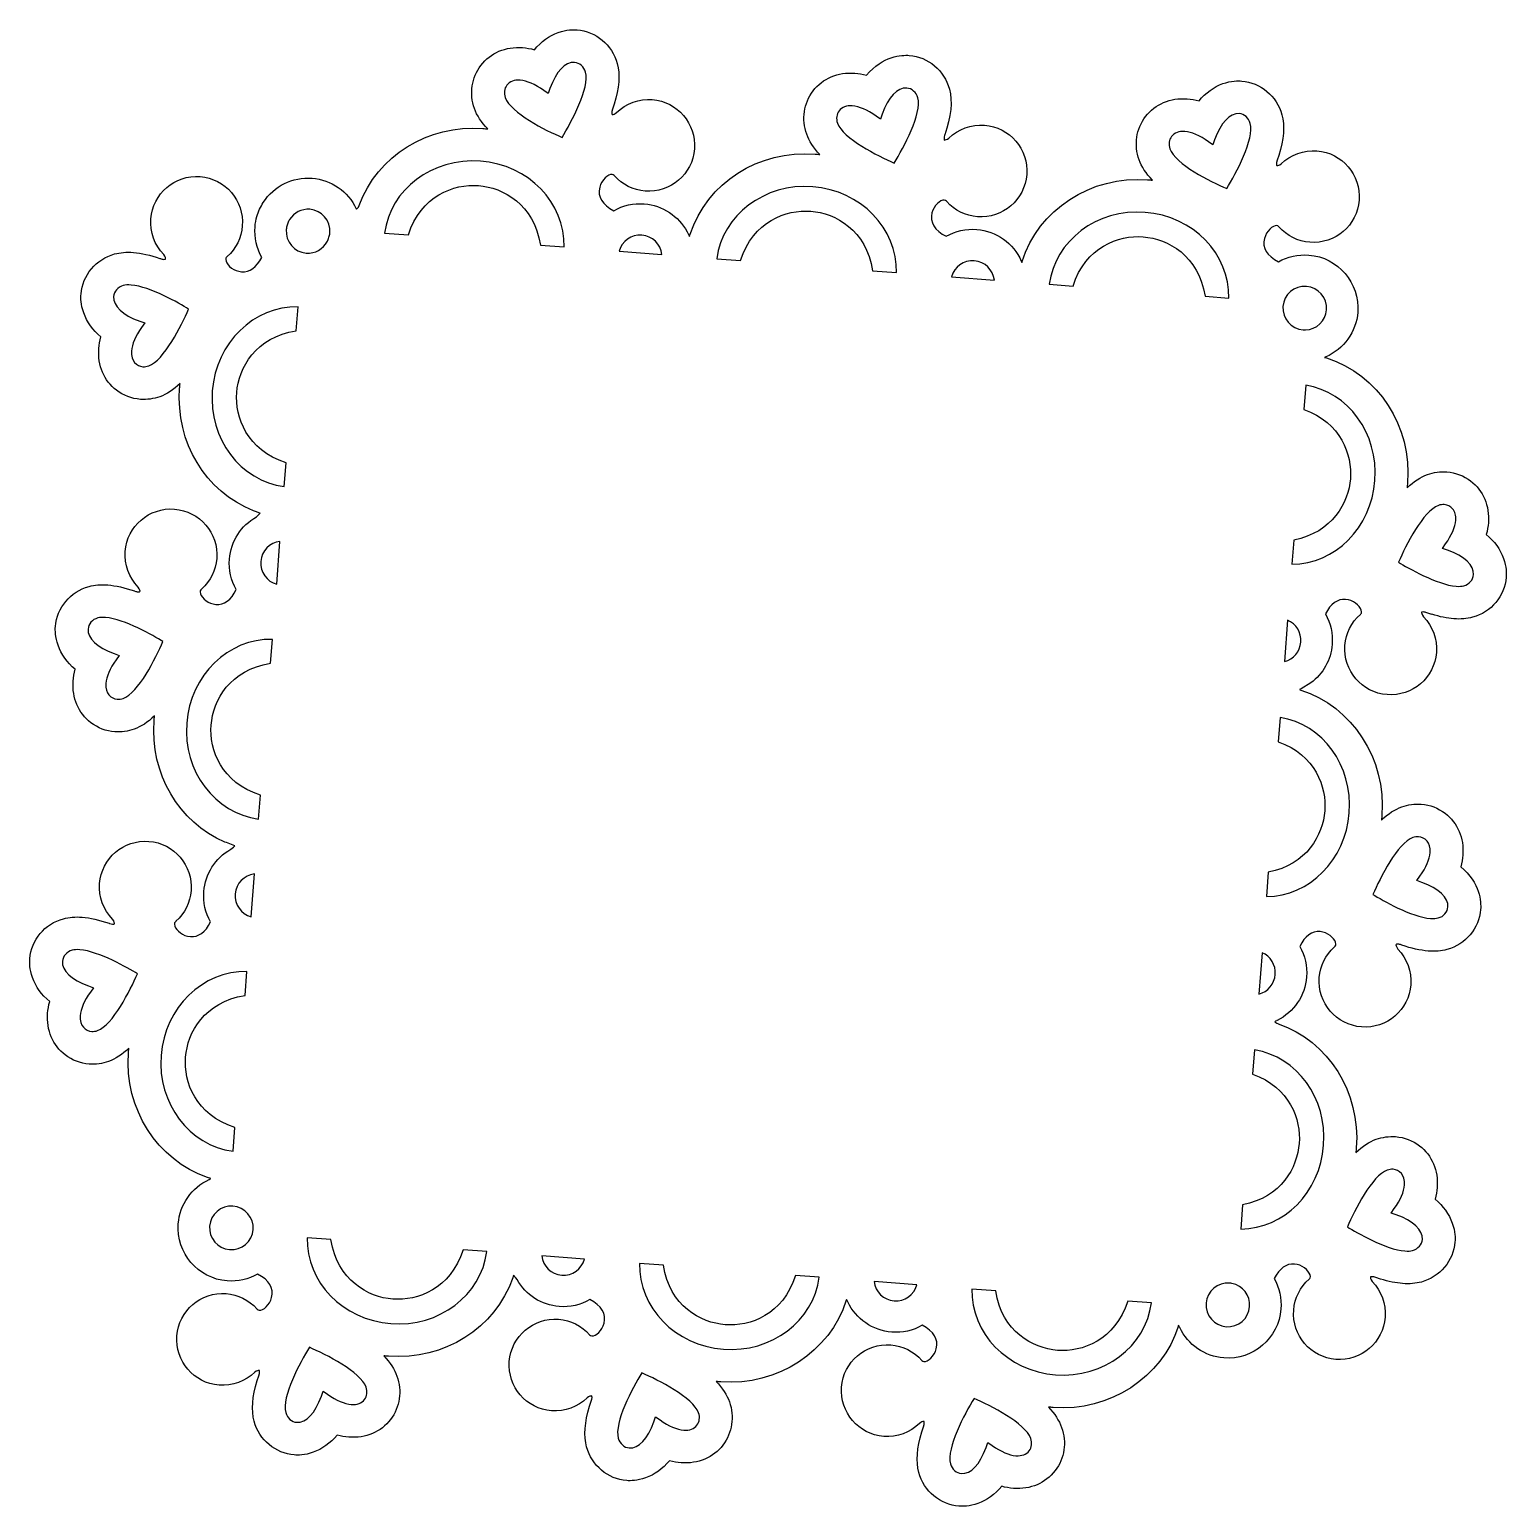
# Model space of a CAD drawing. Header units: centimetres. Extents: x -1.24 to 8.29, y -13.13 to -3.6.
import ezdxf

# ---------------------------------------------------------------- set-up
doc = ezdxf.new("R2010")
doc.units = ezdxf.units.CM
doc.header["$MEASUREMENT"] = 0
doc.layers.add('Layer 1', color=7, linetype='Continuous')

msp = doc.modelspace()

# ---------------------------------------------------------------- linework, layer by layer
at = {"layer": 'Layer 1', "color": 252}
for points, knots in [([(8.2717, -7.01098), (8.25082, -6.95211), (8.21352, -6.90028), (8.1605, -6.85646), (8.1605, -6.85646), (8.16756, -6.83053), (8.17209, -6.80545), (8.17399, -6.781), (8.17399, -6.781), (8.18243, -6.67149), (8.14078, -6.5732), (8.05974, -6.51136), (8.05974, -6.51136), (8.01521, -6.47752), (7.96203, -6.45725), (7.90594, -6.45291), (7.90594, -6.45291), (7.86353, -6.44966), (7.82127, -6.4554), (7.78071, -6.47), (7.78071, -6.47), (7.7366, -6.48566), (7.69287, -6.51434), (7.64937, -6.55573), (7.64937, -6.55573), (7.65043, -6.54544), (7.65149, -6.53522), (7.65228, -6.52499), (7.65228, -6.52499), (7.68064, -6.15701), (7.46607, -5.82509), (7.13063, -5.71796), (7.13063, -5.71796), (7.13063, -5.71796), (7.11796, -5.71434), (7.11796, -5.71434), (7.11796, -5.71434), (7.11796, -5.71434), (7.12484, -5.71119), (7.12484, -5.71119), (7.12484, -5.71119), (7.24229, -5.66065), (7.32153, -5.54995), (7.33137, -5.42258), (7.33137, -5.42258), (7.3459, -5.23385), (7.20426, -5.06854), (7.01554, -5.05402), (7.01554, -5.05402), (6.94662, -5.0487), (6.87925, -5.06389), (6.81943, -5.09768), (6.81943, -5.09768), (6.74556, -5.05969), (6.71365, -5.00669), (6.72942, -4.94668), (6.72942, -4.94668), (6.74186, -4.89868), (6.78302, -4.86238), (6.80882, -4.86442), (6.80882, -4.86442), (6.81432, -4.86484), (6.81866, -4.86701), (6.82258, -4.87156), (6.82258, -4.87156), (6.87415, -4.93056), (6.94506, -4.96596), (7.02268, -4.97197), (7.02268, -4.97197), (7.18532, -4.98448), (7.32793, -4.8623), (7.34047, -4.69963), (7.34047, -4.69963), (7.35304, -4.5367), (7.23083, -4.39412), (7.06816, -4.38157), (7.06816, -4.38157), (6.98288, -4.37501), (6.89899, -4.40559), (6.83803, -4.46523), (6.83803, -4.46523), (6.82562, -4.4746), (6.81536, -4.47753), (6.81009, -4.47711), (6.81009, -4.47711), (6.81009, -4.47711), (6.80853, -4.47669), (6.80853, -4.47669), (6.80853, -4.47669), (6.80731, -4.47529), (6.80435, -4.46552), (6.81189, -4.4428), (6.81189, -4.4428), (6.81189, -4.4428), (6.82258, -4.41081), (6.82258, -4.41081), (6.82258, -4.41081), (6.82258, -4.41081), (6.82233, -4.41082), (6.82233, -4.41082), (6.82233, -4.41082), (6.85461, -4.30792), (6.86112, -4.21971), (6.84172, -4.14856), (6.84172, -4.14856), (6.80865, -4.02794), (6.70443, -3.94073), (6.58283, -3.93136), (6.58283, -3.93136), (6.56047, -3.92961), (6.51518, -3.92961), (6.46186, -3.94827), (6.46186, -3.94827), (6.40304, -3.96941), (6.35116, -4.00672), (6.30737, -4.05974), (6.30737, -4.05974), (6.28171, -4.0527), (6.25638, -4.04815), (6.23188, -4.04625), (6.23188, -4.04625), (6.12237, -4.03784), (6.02413, -4.07948), (5.96232, -4.1605), (5.96232, -4.1605), (5.90223, -4.23956), (5.88678, -4.34375), (5.92097, -4.43961), (5.92097, -4.43961), (5.9369, -4.48374), (5.96553, -4.52777), (6.0067, -4.57092), (6.0067, -4.57092), (5.99643, -4.56989), (5.98619, -4.5688), (5.97593, -4.56804), (5.97593, -4.56804), (5.61012, -4.53989), (5.27052, -4.76177), (5.16694, -5.09591), (5.16694, -5.09591), (5.16694, -5.09591), (5.16493, -5.1016), (5.16493, -5.1016), (5.16493, -5.1016), (5.16382, -5.09885), (5.16109, -5.09255), (5.16109, -5.09255), (5.16109, -5.09255), (5.10992, -4.97658), (4.99967, -4.89877), (4.87365, -4.88901), (4.87365, -4.88901), (4.80414, -4.88369), (4.73628, -4.89883), (4.67643, -4.93314), (4.67643, -4.93314), (4.60179, -4.89536), (4.56935, -4.84178), (4.58483, -4.78177), (4.58483, -4.78177), (4.59729, -4.73377), (4.63843, -4.69747), (4.66452, -4.69951), (4.66452, -4.69951), (4.66979, -4.69993), (4.67386, -4.70205), (4.67778, -4.70607), (4.67778, -4.70607), (4.67778, -4.70607), (4.68051, -4.7089), (4.68051, -4.7089), (4.68051, -4.7089), (4.68051, -4.7089), (4.68072, -4.70922), (4.68072, -4.70922), (4.68072, -4.70922), (4.73168, -4.76632), (4.80153, -4.80085), (4.87815, -4.80675), (4.87815, -4.80675), (5.04105, -4.81932), (5.18364, -4.69713), (5.19618, -4.53447), (5.19618, -4.53447), (5.20875, -4.37154), (5.08656, -4.2289), (4.92366, -4.21636), (4.92366, -4.21636), (4.83862, -4.20985), (4.75528, -4.24017), (4.69427, -4.29986), (4.69427, -4.29986), (4.68191, -4.30923), (4.67107, -4.31237), (4.6658, -4.31195), (4.6658, -4.31195), (4.6658, -4.31195), (4.664, -4.31153), (4.664, -4.31153), (4.664, -4.31153), (4.66302, -4.31039), (4.66003, -4.30145), (4.66638, -4.28047), (4.66638, -4.28047), (4.66638, -4.28047), (4.6667, -4.28021), (4.6667, -4.28021), (4.6667, -4.28021), (4.6667, -4.28021), (4.66712, -4.27815), (4.66712, -4.27815), (4.66712, -4.27815), (4.66712, -4.27815), (4.66738, -4.27813), (4.66738, -4.27813), (4.66738, -4.27813), (4.70847, -4.16081), (4.71874, -4.06181), (4.69725, -3.98336), (4.69725, -3.98336), (4.66418, -3.86268), (4.5602, -3.77553), (4.43865, -3.76616), (4.43865, -3.76616), (4.38968, -3.76238), (4.26746, -3.76783), (4.16293, -3.89454), (4.16293, -3.89454), (4.13724, -3.8875), (4.11192, -3.88292), (4.08744, -3.88105), (4.08744, -3.88105), (3.97769, -3.87258), (3.87966, -3.91428), (3.81809, -3.9953), (3.81809, -3.9953), (3.75771, -4.0743), (3.74226, -4.17882), (3.77674, -4.27441), (3.77674, -4.27441), (3.7924, -4.31849), (3.82106, -4.36252), (3.86217, -4.40572), (3.86217, -4.40572), (3.8522, -4.40469), (3.84196, -4.4036), (3.83169, -4.40284), (3.83169, -4.40284), (3.46559, -4.37464), (3.13494, -4.58723), (3.0259, -4.92013), (3.0259, -4.92013), (3.0259, -4.92013), (3.02188, -4.93119), (3.02029, -4.93423), (3.02029, -4.93423), (3.02029, -4.93423), (3.00537, -4.90473), (3.00537, -4.90473), (3.00537, -4.90473), (2.95079, -4.80231), (2.84625, -4.73286), (2.72914, -4.72381), (2.72914, -4.72381), (2.65992, -4.71849), (2.5923, -4.73368), (2.53274, -4.76773), (2.53274, -4.76773), (2.45834, -4.72995), (2.42617, -4.67663), (2.44167, -4.61663), (2.44167, -4.61663), (2.45434, -4.56866), (2.49557, -4.5321), (2.52136, -4.53411), (2.52136, -4.53411), (2.52689, -4.53453), (2.5312, -4.53699), (2.53512, -4.54125), (2.53512, -4.54125), (2.58669, -4.60031), (2.6576, -4.63565), (2.73522, -4.64166), (2.73522, -4.64166), (2.89786, -4.65423), (3.04044, -4.53199), (3.05301, -4.36932), (3.05301, -4.36932), (3.06555, -4.20639), (2.94334, -4.06381), (2.7807, -4.05126), (2.7807, -4.05126), (2.6954, -4.0447), (2.6115, -4.07528), (2.55051, -4.13524), (2.55051, -4.13524), (2.53815, -4.14434), (2.52789, -4.14728), (2.52286, -4.14686), (2.52286, -4.14686), (2.52286, -4.14686), (2.52106, -4.14644), (2.52106, -4.14644), (2.52106, -4.14644), (2.51984, -4.14504), (2.51688, -4.13527), (2.52447, -4.11255), (2.52447, -4.11255), (2.52447, -4.11255), (2.53513, -4.08056), (2.53513, -4.08056), (2.53513, -4.08056), (2.53513, -4.08056), (2.53484, -4.08051), (2.53484, -4.08051), (2.53484, -4.08051), (2.56715, -3.97761), (2.57365, -3.8894), (2.55426, -3.81831), (2.55426, -3.81831), (2.52119, -3.69763), (2.41697, -3.61048), (2.29537, -3.60106), (2.29537, -3.60106), (2.27299, -3.59937), (2.22772, -3.59931), (2.1744, -3.61797), (2.1744, -3.61797), (2.11558, -3.63911), (2.06375, -3.67647), (2.01994, -3.72949), (2.01994, -3.72949), (1.99425, -3.72245), (1.96893, -3.71787), (1.94445, -3.716), (1.94445, -3.716), (1.83494, -3.70759), (1.73667, -3.74923), (1.67484, -3.83025), (1.67484, -3.83025), (1.61475, -3.90931), (1.59933, -4.0135), (1.63349, -4.10931), (1.63349, -4.10931), (1.64942, -4.15344), (1.67807, -4.19752), (1.71922, -4.24062), (1.71922, -4.24062), (1.70898, -4.23959), (1.69871, -4.2385), (1.68848, -4.23774), (1.68848, -4.23774), (1.33394, -4.21046), (1.00551, -4.41472), (0.89007, -4.73439), (0.89007, -4.73439), (0.8829, -4.75212), (0.87509, -4.75733), (0.87343, -4.75775), (0.87343, -4.75775), (0.87343, -4.75775), (0.8707, -4.75542), (0.8707, -4.75542), (0.8707, -4.75542), (0.81815, -4.64358), (0.70957, -4.56825), (0.58614, -4.55873), (0.58614, -4.55873), (0.46057, -4.54907), (0.34002, -4.6086), (0.27152, -4.71428), (0.27152, -4.71428), (0.25374, -4.74203), (0.2398, -4.7722), (0.23038, -4.80456), (0.23038, -4.80456), (0.22424, -4.82636), (0.22006, -4.8493), (0.21824, -4.87303), (0.21824, -4.87303), (0.21292, -4.94195), (0.22811, -5.00934), (0.26192, -5.06887), (0.26192, -5.06887), (0.22832, -5.13383), (0.18323, -5.16581), (0.13111, -5.16179), (0.13111, -5.16179), (0.08269, -5.15806), (0.04139, -5.12366), (0.03099, -5.09369), (0.03099, -5.09369), (0.02493, -5.07602), (0.03263, -5.06924), (0.03546, -5.06652), (0.03546, -5.06652), (0.03546, -5.06652), (0.03832, -5.06382), (0.03832, -5.06382), (0.03832, -5.06382), (0.03832, -5.06382), (0.03861, -5.06361), (0.03861, -5.06361), (0.03861, -5.06361), (0.09576, -5.01239), (0.13029, -4.94248), (0.13616, -4.86615), (0.13616, -4.86615), (0.14873, -4.70322), (0.02652, -4.56064), (-0.13639, -4.54809), (-0.13639, -4.54809), (-0.29903, -4.53552), (-0.44161, -4.65776), (-0.45418, -4.82069), (-0.45418, -4.82069), (-0.46074, -4.9057), (-0.43037, -4.9891), (-0.37073, -5.05008), (-0.37073, -5.05008), (-0.35822, -5.0664), (-0.35782, -5.0781), (-0.35906, -5.08037), (-0.35906, -5.08037), (-0.35962, -5.08058), (-0.36319, -5.08243), (-0.37136, -5.08183), (-0.37136, -5.08183), (-0.37742, -5.08135), (-0.38467, -5.07971), (-0.39269, -5.07696), (-0.39269, -5.07696), (-0.39269, -5.07696), (-0.39576, -5.07593), (-0.39576, -5.07593), (-0.39576, -5.07593), (-0.45794, -5.05423), (-0.51519, -5.04135), (-0.5665, -5.03738), (-0.5665, -5.03738), (-0.61098, -5.03397), (-0.65146, -5.03717), (-0.68744, -5.04714), (-0.68744, -5.04714), (-0.8078, -5.07995), (-0.89495, -5.18393), (-0.90435, -5.30577), (-0.90435, -5.30577), (-0.90604, -5.32815), (-0.90615, -5.37366), (-0.88723, -5.42706), (-0.88723, -5.42706), (-0.86633, -5.48588), (-0.82902, -5.53771), (-0.776, -5.58152), (-0.776, -5.58152), (-0.78304, -5.60721), (-0.78762, -5.63253), (-0.78949, -5.65703), (-0.78949, -5.65703), (-0.7979, -5.76654), (-0.75626, -5.86452), (-0.67524, -5.92638), (-0.67524, -5.92638), (-0.63071, -5.96027), (-0.57748, -5.98049), (-0.52115, -5.98483), (-0.52115, -5.98483), (-0.47876, -5.98814), (-0.43677, -5.98234), (-0.39619, -5.96774), (-0.39619, -5.96774), (-0.35208, -5.95208), (-0.30803, -5.92345), (-0.26519, -5.88252), (-0.26519, -5.88252), (-0.26622, -5.89249), (-0.26725, -5.90279), (-0.26802, -5.91276), (-0.26802, -5.91276), (-0.29488, -6.26127), (-0.10057, -6.58131), (0.20773, -6.70352), (0.20773, -6.70352), (0.20773, -6.70352), (0.24869, -6.7186), (0.25096, -6.71958), (0.25096, -6.71958), (0.24773, -6.72381), (0.24136, -6.73075), (0.22805, -6.74218), (0.22805, -6.74218), (0.1273, -6.79877), (0.06205, -6.90072), (0.05319, -7.01544), (0.05319, -7.01544), (0.04785, -7.08495), (0.06301, -7.1526), (0.0973, -7.21242), (0.0973, -7.21242), (0.06388, -7.27867), (0.01869, -7.31174), (-0.03391, -7.30772), (-0.03391, -7.30772), (-0.08262, -7.30394), (-0.12387, -7.26896), (-0.13427, -7.2388), (-0.13427, -7.2388), (-0.14033, -7.22113), (-0.1326, -7.21403), (-0.12977, -7.21136), (-0.12977, -7.21136), (-0.12977, -7.21136), (-0.12694, -7.20866), (-0.12694, -7.20866), (-0.12694, -7.20866), (-0.12694, -7.20866), (-0.12662, -7.2084), (-0.12662, -7.2084), (-0.12662, -7.2084), (-0.06944, -7.15694), (-0.03494, -7.08706), (-0.02904, -7.01099), (-0.02904, -7.01099), (-0.01653, -6.84801), (-0.13871, -6.70542), (-0.30161, -6.69288), (-0.30161, -6.69288), (-0.46425, -6.68037), (-0.60686, -6.80255), (-0.61943, -6.96548), (-0.61943, -6.96548), (-0.62599, -7.05081), (-0.59538, -7.13442), (-0.53548, -7.19543), (-0.53548, -7.19543), (-0.52347, -7.21144), (-0.52302, -7.22287), (-0.52426, -7.22488), (-0.52426, -7.22488), (-0.52426, -7.22488), (-0.5273, -7.22705), (-0.5368, -7.22634), (-0.5368, -7.22634), (-0.54259, -7.22586), (-0.54937, -7.22454), (-0.55715, -7.22211), (-0.55715, -7.22211), (-0.55715, -7.22211), (-0.55995, -7.22108), (-0.55995, -7.22108), (-0.55995, -7.22108), (-0.55995, -7.22108), (-0.5602, -7.22103), (-0.5602, -7.22103), (-0.5602, -7.22103), (-0.62232, -7.19907), (-0.67982, -7.18616), (-0.73168, -7.18216), (-0.73168, -7.18216), (-0.77589, -7.17875), (-0.81666, -7.18195), (-0.85265, -7.19187), (-0.85265, -7.19187), (-0.97298, -7.22468), (-1.06016, -7.32866), (-1.06953, -7.4505), (-1.06953, -7.4505), (-1.07125, -7.47288), (-1.0713, -7.51815), (-1.05238, -7.57152), (-1.05238, -7.57152), (-1.03153, -7.63058), (-0.99422, -7.68241), (-0.94147, -7.72625), (-0.94147, -7.72625), (-0.94851, -7.75218), (-0.95279, -7.777), (-0.9547, -7.80176), (-0.9547, -7.80176), (-0.96311, -7.91127), (-0.92144, -8.0093), (-0.84043, -8.07111), (-0.84043, -8.07111), (-0.7959, -8.105), (-0.74267, -8.12527), (-0.68634, -8.12961), (-0.68634, -8.12961), (-0.64395, -8.13286), (-0.60199, -8.12712), (-0.56138, -8.11246), (-0.56138, -8.11246), (-0.5173, -8.09685), (-0.47378, -8.06812), (-0.43038, -8.02724), (-0.43038, -8.02724), (-0.43141, -8.03753), (-0.43244, -8.04724), (-0.43321, -8.05748), (-0.43321, -8.05748), (-0.45951, -8.39866), (-0.27327, -8.71325), (0.02433, -8.84075), (0.02433, -8.84075), (0.02433, -8.84075), (0.0845, -8.86369), (0.08677, -8.86493), (0.08677, -8.86493), (0.08378, -8.86943), (0.07629, -8.87734), (0.06121, -8.88755), (0.06121, -8.88755), (-0.03849, -8.94425), (-0.10323, -9.04593), (-0.11201, -9.15994), (-0.11201, -9.15994), (-0.11735, -9.22913), (-0.10219, -9.29678), (-0.06812, -9.35631), (-0.06812, -9.35631), (-0.10154, -9.4223), (-0.1467, -9.45487), (-0.19904, -9.45082), (-0.19904, -9.45082), (-0.24775, -9.44709), (-0.28876, -9.41238), (-0.29913, -9.38224), (-0.29913, -9.38224), (-0.3054, -9.3642), (-0.29773, -9.35713), (-0.29487, -9.35443), (-0.29487, -9.35443), (-0.29487, -9.35443), (-0.29207, -9.35205), (-0.29207, -9.35205), (-0.29207, -9.35205), (-0.29207, -9.35205), (-0.29175, -9.35152), (-0.29175, -9.35152), (-0.29175, -9.35152), (-0.23455, -9.29979), (-0.20002, -9.22986), (-0.19417, -9.15411), (-0.19417, -9.15411), (-0.1816, -8.99113), (-0.30384, -8.84854), (-0.46674, -8.836), (-0.46674, -8.836), (-0.62938, -8.82343), (-0.77196, -8.94567), (-0.78453, -9.1086), (-0.78453, -9.1086), (-0.79112, -9.19393), (-0.76051, -9.27754), (-0.7006, -9.33855), (-0.7006, -9.33855), (-0.68861, -9.35477), (-0.68814, -9.36593), (-0.68938, -9.36826), (-0.68938, -9.36826), (-0.68994, -9.36874), (-0.69351, -9.37032), (-0.70192, -9.36966), (-0.70192, -9.36966), (-0.70719, -9.36929), (-0.71369, -9.36797), (-0.72071, -9.36582), (-0.72071, -9.36582), (-0.72071, -9.36582), (-0.72124, -9.3655), (-0.72124, -9.3655), (-0.72124, -9.3655), (-0.72124, -9.3655), (-0.72301, -9.36484), (-0.72301, -9.36484), (-0.72301, -9.36484), (-0.78643, -9.34277), (-0.84496, -9.32928), (-0.89708, -9.32526), (-0.89708, -9.32526), (-0.94132, -9.32185), (-0.98177, -9.32505), (-1.01778, -9.33497), (-1.01778, -9.33497), (-1.13811, -9.36783), (-1.22529, -9.47181), (-1.23469, -9.59365), (-1.23469, -9.59365), (-1.23638, -9.61603), (-1.23644, -9.6613), (-1.21754, -9.71467), (-1.21754, -9.71467), (-1.19666, -9.77373), (-1.15936, -9.82561), (-1.1066, -9.8694), (-1.1066, -9.8694), (-1.11337, -9.89533), (-1.11798, -9.92068), (-1.11983, -9.94486), (-1.11983, -9.94486), (-1.12827, -10.05442), (-1.08657, -10.1524), (-1.00558, -10.21426), (-1.00558, -10.21426), (-0.96105, -10.24815), (-0.90782, -10.26842), (-0.85149, -10.27276), (-0.85149, -10.27276), (-0.8091, -10.27601), (-0.76711, -10.27022), (-0.72653, -10.25567), (-0.72653, -10.25567), (-0.68242, -10.23995), (-0.63866, -10.21133), (-0.59553, -10.17039), (-0.59553, -10.17039), (-0.59656, -10.18036), (-0.59759, -10.19034), (-0.59836, -10.20063), (-0.59836, -10.20063), (-0.62606, -10.55993), (-0.41244, -10.89413), (-0.08814, -11.00435), (-0.08814, -11.00435), (-0.08814, -11.00435), (-0.06695, -11.01107), (-0.06695, -11.01107), (-0.06695, -11.01107), (-0.07002, -11.01319), (-0.07306, -11.01504), (-0.07722, -11.01737), (-0.07722, -11.01737), (-0.19086, -11.06925), (-0.26732, -11.17861), (-0.2769, -11.30309), (-0.2769, -11.30309), (-0.29145, -11.49182), (-0.14982, -11.65708), (0.03891, -11.6716), (0.03891, -11.6716), (0.10786, -11.67692), (0.17522, -11.66173), (0.23502, -11.62794), (0.23502, -11.62794), (0.30892, -11.66572), (0.3408, -11.71898), (0.32532, -11.77899), (0.32532, -11.77899), (0.31288, -11.82675), (0.27148, -11.86302), (0.24565, -11.86101), (0.24565, -11.86101), (0.24038, -11.86059), (0.23628, -11.85868), (0.23239, -11.8544), (0.23239, -11.8544), (0.23239, -11.8544), (0.22966, -11.85162), (0.22966, -11.85162), (0.22966, -11.85162), (0.22966, -11.85162), (0.22945, -11.8513), (0.22945, -11.8513), (0.22945, -11.8513), (0.17823, -11.79415), (0.10806, -11.75962), (0.03175, -11.75372), (0.03175, -11.75372), (-0.13089, -11.74115), (-0.2735, -11.86339), (-0.28604, -12.02606), (-0.28604, -12.02606), (-0.29861, -12.18899), (-0.17637, -12.33157), (-0.01376, -12.34412), (-0.01376, -12.34412), (0.07207, -12.35068), (0.15626, -12.31988), (0.21727, -12.25943), (0.21727, -12.25943), (0.22904, -12.2508), (0.23878, -12.24811), (0.24407, -12.24853), (0.24407, -12.24853), (0.24407, -12.24853), (0.2459, -12.24895), (0.2459, -12.24895), (0.2459, -12.24895), (0.24714, -12.25009), (0.25005, -12.26012), (0.24249, -12.28284), (0.24249, -12.28284), (0.24249, -12.28284), (0.23183, -12.31488), (0.23183, -12.31488), (0.23183, -12.31488), (0.23183, -12.31488), (0.23212, -12.31493), (0.23212, -12.31493), (0.23212, -12.31493), (0.19979, -12.41806), (0.19328, -12.50604), (0.21296, -12.57719), (0.21296, -12.57719), (0.24582, -12.69728), (0.34975, -12.78473), (0.47159, -12.79439), (0.47159, -12.79439), (0.49397, -12.79608), (0.53948, -12.79614), (0.59282, -12.77724), (0.59282, -12.77724), (0.65137, -12.75636), (0.7032, -12.71901), (0.74728, -12.66604), (0.74728, -12.66604), (0.77297, -12.67308), (0.79829, -12.67766), (0.82277, -12.67953), (0.82277, -12.67953), (0.93228, -12.68794), (1.03028, -12.64625), (1.09212, -12.56523), (1.09212, -12.56523), (1.1525, -12.48596), (1.16795, -12.38177), (1.13347, -12.28617), (1.13347, -12.28617), (1.11778, -12.24204), (1.08913, -12.19828), (1.04825, -12.15491), (1.04825, -12.15491), (1.05849, -12.15594), (1.0682, -12.15692), (1.07849, -12.15769), (1.07849, -12.15769), (1.43801, -12.18544), (1.76781, -11.9773), (1.88026, -11.65178), (1.88026, -11.65178), (1.88026, -11.65178), (1.88058, -11.65075), (1.88058, -11.65075), (1.88058, -11.65075), (1.88275, -11.64353), (1.88465, -11.63916), (1.88622, -11.63638), (1.88622, -11.63638), (1.89019, -11.63958), (1.8976, -11.64702), (1.9085, -11.66326), (1.9085, -11.66326), (1.96488, -11.76319), (2.06659, -11.82796), (2.18084, -11.83675), (2.18084, -11.83675), (2.25006, -11.84207), (2.31771, -11.82667), (2.3778, -11.79235), (2.3778, -11.79235), (2.45297, -11.83042), (2.48538, -11.88382), (2.4699, -11.94396), (2.4699, -11.94396), (2.45744, -11.99233), (2.41598, -12.02855), (2.39018, -12.02659), (2.39018, -12.02659), (2.38465, -12.02617), (2.38034, -12.02371), (2.3764, -12.01945), (2.3764, -12.01945), (2.32483, -11.96034), (2.25398, -11.92499), (2.1763, -11.91899), (2.1763, -11.91899), (2.01363, -11.90648), (1.87105, -12.02869), (1.85854, -12.19133), (1.85854, -12.19133), (1.84597, -12.35426), (1.96816, -12.4969), (2.13082, -12.50939), (2.13082, -12.50939), (2.21612, -12.51595), (2.30002, -12.48537), (2.36101, -12.42546), (2.36101, -12.42546), (2.37337, -12.41636), (2.38363, -12.41342), (2.38863, -12.41384), (2.38863, -12.41384), (2.38863, -12.41384), (2.39046, -12.41426), (2.39046, -12.41426), (2.39046, -12.41426), (2.39168, -12.41566), (2.39461, -12.42543), (2.38705, -12.4481), (2.38705, -12.4481), (2.38705, -12.4481), (2.37639, -12.48014), (2.37639, -12.48014), (2.37639, -12.48014), (2.37639, -12.48014), (2.37662, -12.48013), (2.37662, -12.48013), (2.37662, -12.48013), (2.34431, -12.58308), (2.33781, -12.67124), (2.3572, -12.74265), (2.3572, -12.74265), (2.39033, -12.86306), (2.49449, -12.95024), (2.61612, -12.95963), (2.61612, -12.95963), (2.6385, -12.96132), (2.68401, -12.96138), (2.73738, -12.94248), (2.73738, -12.94248), (2.79591, -12.92155), (2.84776, -12.88425), (2.89155, -12.83122), (2.89155, -12.83122), (2.91724, -12.83821), (2.94256, -12.84281), (2.96704, -12.84471), (2.96704, -12.84471), (3.07655, -12.85312), (3.17482, -12.81143), (3.23662, -12.73046), (3.23662, -12.73046), (3.29671, -12.6514), (3.31216, -12.54716), (3.27797, -12.4514), (3.27797, -12.4514), (3.26228, -12.40727), (3.23365, -12.36345), (3.19277, -12.32009), (3.19277, -12.32009), (3.20301, -12.32112), (3.21272, -12.32215), (3.22301, -12.32292), (3.22301, -12.32292), (3.58726, -12.35099), (3.9273, -12.12964), (4.03134, -11.79658), (4.03134, -11.79658), (4.03134, -11.79658), (4.03274, -11.79245), (4.03274, -11.79245), (4.03274, -11.79245), (4.03512, -11.79607), (4.03816, -11.80081), (4.04171, -11.80666), (4.04171, -11.80666), (4.06788, -11.86217), (4.10825, -11.90866), (4.15728, -11.94236), (4.15728, -11.94236), (4.20631, -11.97606), (4.26399, -11.99718), (4.32534, -12.00194), (4.32534, -12.00194), (4.39426, -12.00726), (4.46189, -11.99207), (4.52171, -11.95802), (4.52171, -11.95802), (4.59614, -11.9958), (4.62826, -12.04912), (4.61281, -12.10907), (4.61281, -12.10907), (4.60035, -12.15738), (4.55889, -12.1936), (4.53309, -12.19165), (4.53309, -12.19165), (4.52759, -12.19123), (4.52325, -12.18877), (4.51933, -12.18448), (4.51933, -12.18448), (4.46774, -12.12542), (4.39688, -12.09008), (4.31923, -12.08407), (4.31923, -12.08407), (4.15662, -12.07156), (4.01401, -12.19374), (4.00147, -12.35641), (4.00147, -12.35641), (3.9889, -12.51939), (4.11111, -12.66198), (4.27375, -12.67447), (4.27375, -12.67447), (4.35905, -12.68103), (4.44295, -12.6505), (4.50396, -12.59054), (4.50396, -12.59054), (4.51632, -12.58144), (4.52634, -12.5785), (4.53185, -12.57892), (4.53185, -12.57892), (4.53185, -12.57892), (4.53344, -12.57934), (4.53344, -12.57934), (4.53344, -12.57934), (4.53463, -12.58074), (4.53759, -12.59051), (4.53003, -12.61323), (4.53003, -12.61323), (4.53003, -12.61323), (4.51934, -12.64522), (4.51934, -12.64522), (4.51934, -12.64522), (4.51934, -12.64522), (4.51961, -12.64526), (4.51961, -12.64526), (4.51961, -12.64526), (4.48736, -12.74816), (4.4808, -12.83637), (4.50022, -12.90778), (4.50022, -12.90778), (4.53332, -13.02819), (4.63749, -13.11537), (4.75911, -13.12471), (4.75911, -13.12471), (4.78147, -13.12646), (4.82703, -13.12651), (4.88037, -13.10762), (4.88037, -13.10762), (4.9389, -13.08669), (4.99075, -13.04939), (5.03457, -12.99636), (5.03457, -12.99636), (5.06021, -13.0034), (5.08556, -13.00795), (5.11006, -13.00985), (5.11006, -13.00985), (5.21954, -13.01826), (5.31784, -12.97662), (5.37962, -12.8956), (5.37962, -12.8956), (5.44002, -12.81628), (5.45542, -12.71208), (5.42097, -12.61654), (5.42097, -12.61654), (5.40509, -12.57214), (5.37641, -12.52833), (5.3358, -12.48523), (5.3358, -12.48523), (5.34577, -12.48626), (5.35604, -12.48729), (5.36604, -12.48806), (5.36604, -12.48806), (5.73056, -12.51619), (6.07063, -12.29478), (6.17466, -11.96172), (6.17466, -11.96172), (6.17466, -11.96172), (6.17545, -11.95804), (6.17545, -11.95804), (6.17545, -11.95804), (6.17757, -11.96196), (6.18363, -11.97246), (6.18363, -11.97246), (6.18363, -11.97246), (6.23618, -12.08403), (6.34455, -12.15912), (6.46748, -12.16857), (6.46748, -12.16857), (6.65618, -12.1831), (6.82147, -12.04149), (6.83599, -11.85271), (6.83599, -11.85271), (6.84131, -11.78379), (6.82609, -11.71645), (6.79231, -11.6566), (6.79231, -11.6566), (6.82567, -11.59143), (6.87081, -11.55884), (6.92293, -11.56286), (6.92293, -11.56286), (6.97058, -11.56654), (7.01339, -11.60189), (7.02347, -11.63258), (7.02347, -11.63258), (7.02908, -11.64943), (7.02217, -11.65629), (7.01902, -11.65925), (7.01902, -11.65925), (7.01902, -11.65925), (7.01791, -11.65991), (7.01791, -11.65991), (7.01791, -11.65991), (6.95968, -11.71137), (6.92406, -11.78223), (6.91808, -11.85986), (6.91808, -11.85986), (6.90554, -12.02253), (7.02772, -12.16511), (7.19039, -12.17768), (7.19039, -12.17768), (7.35332, -12.19025), (7.4959, -12.06801), (7.50845, -11.90534), (7.50845, -11.90534), (7.51501, -11.82006), (7.4844, -11.73619), (7.42476, -11.67518), (7.42476, -11.67518), (7.41277, -11.65917), (7.41209, -11.64774), (7.41328, -11.64568), (7.41328, -11.64568), (7.41384, -11.6452), (7.41738, -11.64362), (7.42558, -11.64428), (7.42558, -11.64428), (7.43164, -11.64476), (7.43892, -11.64634), (7.44714, -11.6491), (7.44714, -11.6491), (7.44714, -11.6491), (7.47913, -11.65979), (7.47913, -11.65979), (7.47913, -11.65979), (7.47913, -11.65979), (7.47916, -11.65953), (7.47916, -11.65953), (7.47916, -11.65953), (7.52985, -11.6753), (7.57756, -11.68506), (7.62074, -11.68842), (7.62074, -11.68842), (7.66495, -11.69183), (7.7057, -11.68863), (7.74165, -11.67897), (7.74165, -11.67897), (7.86204, -11.6459), (7.94922, -11.54162), (7.95858, -11.42002), (7.95858, -11.42002), (7.9603, -11.39764), (7.96033, -11.35237), (7.94143, -11.299), (7.94143, -11.299), (7.92053, -11.24024), (7.88325, -11.18835), (7.8302, -11.14454), (7.8302, -11.14454), (7.83726, -11.11861), (7.84179, -11.09353), (7.84369, -11.06908), (7.84369, -11.06908), (7.8521, -10.95952), (7.81046, -10.86128), (7.72944, -10.7995), (7.72944, -10.7995), (7.68491, -10.76561), (7.63173, -10.74529), (7.57564, -10.741), (7.57564, -10.741), (7.53325, -10.73775), (7.49097, -10.74354), (7.45041, -10.75809), (7.45041, -10.75809), (7.4063, -10.77375), (7.36254, -10.80243), (7.3191, -10.84382), (7.3191, -10.84382), (7.32016, -10.83358), (7.32119, -10.82331), (7.32198, -10.81302), (7.32198, -10.81302), (7.34963, -10.45427), (7.14249, -10.12537), (6.81813, -10.01218), (6.81813, -10.01218), (6.81813, -10.01218), (6.8166, -10.01152), (6.8166, -10.01152), (6.8166, -10.01152), (6.8048, -10.00697), (6.79848, -10.00274), (6.79578, -10.00014), (6.79578, -10.00014), (6.79806, -9.99818), (6.80189, -9.99585), (6.80848, -9.99315), (6.80848, -9.99315), (6.80848, -9.99315), (6.80956, -9.99273), (6.80956, -9.99273), (6.80956, -9.99273), (6.80956, -9.99273), (6.80985, -9.99247), (6.80985, -9.99247), (6.80985, -9.99247), (6.80985, -9.99247), (6.81123, -9.99181), (6.81123, -9.99181), (6.81123, -9.99181), (6.81123, -9.99181), (6.81151, -9.9918), (6.81151, -9.9918), (6.81151, -9.9918), (6.91917, -9.93817), (6.9918, -9.83067), (7.00106, -9.71063), (7.00106, -9.71063), (7.00638, -9.64112), (6.99124, -9.57323), (6.95693, -9.51338), (6.95693, -9.51338), (6.9904, -9.44713), (7.03578, -9.41437), (7.08814, -9.41839), (7.08814, -9.41839), (7.13688, -9.42217), (7.17786, -9.45705), (7.18823, -9.48702), (7.18823, -9.48702), (7.19455, -9.50496), (7.18683, -9.51202), (7.184, -9.51472), (7.184, -9.51472), (7.184, -9.51472), (7.18117, -9.51721), (7.18117, -9.51721), (7.18117, -9.51721), (7.18117, -9.51721), (7.18114, -9.51747), (7.18114, -9.51747), (7.18114, -9.51747), (7.12373, -9.56864), (7.08922, -9.63849), (7.08332, -9.71514), (7.08332, -9.71514), (7.07078, -9.87802), (7.19296, -10.02065), (7.3556, -10.0332), (7.3556, -10.0332), (7.51853, -10.04577), (7.66111, -9.92353), (7.67366, -9.7606), (7.67366, -9.7606), (7.68022, -9.67559), (7.64987, -9.59193), (7.59024, -9.53094), (7.59024, -9.53094), (7.57773, -9.51462), (7.5773, -9.50319), (7.57855, -9.50091), (7.57855, -9.50091), (7.57855, -9.50091), (7.58157, -9.49879), (7.59083, -9.49945), (7.59083, -9.49945), (7.59689, -9.49993), (7.60417, -9.50151), (7.61218, -9.50432), (7.61218, -9.50432), (7.61218, -9.50432), (7.61525, -9.50535), (7.61525, -9.50535), (7.61525, -9.50535), (7.67716, -9.52681), (7.73442, -9.53967), (7.78599, -9.54364), (7.78599, -9.54364), (7.8302, -9.547), (7.87097, -9.54412), (7.90693, -9.53414), (7.90693, -9.53414), (8.02729, -9.50107), (8.11444, -9.39714), (8.12381, -9.27551), (8.12381, -9.27551), (8.12759, -9.22656), (8.1222, -9.1043), (7.99546, -8.99976), (7.99546, -8.99976), (8.00247, -8.97407), (8.00705, -8.94875), (8.00895, -8.9243), (8.00895, -8.9243), (8.01739, -8.8145), (7.97572, -8.7165), (7.8947, -8.6549), (7.8947, -8.6549), (7.85014, -8.62101), (7.79717, -8.60053), (7.7409, -8.59619), (7.7409, -8.59619), (7.69851, -8.59294), (7.65623, -8.59894), (7.61565, -8.61355), (7.61565, -8.61355), (7.57157, -8.62895), (7.52781, -8.65763), (7.48436, -8.69901), (7.48436, -8.69901), (7.48542, -8.68872), (7.48648, -8.67874), (7.48724, -8.66853), (7.48724, -8.66853), (7.51523, -8.30499), (7.29515, -7.96553), (6.96381, -7.86084), (6.96381, -7.86084), (6.96381, -7.86084), (6.95664, -7.8579), (6.95481, -7.85698), (6.95481, -7.85698), (6.95481, -7.85698), (6.96717, -7.85129), (6.96717, -7.85129), (6.96717, -7.85129), (6.96717, -7.85129), (7.02935, -7.8143), (7.02935, -7.8143), (7.02935, -7.8143), (7.10772, -7.75569), (7.15865, -7.66537), (7.16632, -7.56588), (7.16632, -7.56588), (7.17166, -7.49664), (7.15645, -7.42898), (7.1224, -7.36945), (7.1224, -7.36945), (7.15582, -7.30373), (7.20095, -7.27116), (7.25329, -7.27518), (7.25329, -7.27518), (7.30094, -7.27886), (7.34378, -7.31394), (7.35386, -7.34463), (7.35386, -7.34463), (7.35965, -7.3623), (7.35172, -7.36913), (7.34889, -7.37175), (7.34889, -7.37175), (7.29007, -7.42337), (7.25446, -7.49428), (7.24848, -7.57188), (7.24848, -7.57188), (7.23594, -7.73455), (7.35812, -7.87718), (7.52079, -7.8897), (7.52079, -7.8897), (7.68369, -7.90227), (7.8263, -7.78003), (7.83885, -7.61736), (7.83885, -7.61736), (7.84541, -7.53208), (7.81483, -7.44816), (7.75516, -7.3872), (7.75516, -7.3872), (7.74291, -7.37114), (7.74249, -7.35971), (7.74368, -7.3577), (7.74368, -7.3577), (7.74368, -7.3577), (7.74675, -7.35558), (7.75598, -7.3563), (7.75598, -7.3563), (7.76225, -7.35678), (7.76932, -7.35836), (7.77754, -7.36112), (7.77754, -7.36112), (7.77754, -7.36112), (7.80955, -7.37181), (7.80955, -7.37181), (7.80955, -7.37181), (7.80955, -7.37181), (7.80955, -7.37149), (7.80955, -7.37149), (7.80955, -7.37149), (7.86022, -7.3876), (7.90795, -7.39713), (7.95137, -7.40044), (7.95137, -7.40044), (7.99532, -7.40385), (8.03609, -7.40065), (8.07205, -7.39099), (8.07205, -7.39099), (8.19241, -7.35786), (8.27962, -7.25364), (8.28898, -7.13204), (8.28898, -7.13204), (8.29061, -7.10959), (8.29067, -7.06432), (8.2717, -7.01098)], [0, 0, 0, 0, 0.0028653, 0.0028653, 0.0028653, 0.0028653, 0.0057307, 0.0057307, 0.0057307, 0.0057307, 0.008596, 0.008596, 0.008596, 0.008596, 0.0114613, 0.0114613, 0.0114613, 0.0114613, 0.0143266, 0.0143266, 0.0143266, 0.0143266, 0.017192, 0.017192, 0.017192, 0.017192, 0.0200573, 0.0200573, 0.0200573, 0.0200573, 0.0229226, 0.0229226, 0.0229226, 0.0229226, 0.025788, 0.025788, 0.025788, 0.025788, 0.0286533, 0.0286533, 0.0286533, 0.0286533, 0.0315186, 0.0315186, 0.0315186, 0.0315186, 0.034384, 0.034384, 0.034384, 0.034384, 0.0372493, 0.0372493, 0.0372493, 0.0372493, 0.0401146, 0.0401146, 0.0401146, 0.0401146, 0.0429799, 0.0429799, 0.0429799, 0.0429799, 0.0458453, 0.0458453, 0.0458453, 0.0458453, 0.0487106, 0.0487106, 0.0487106, 0.0487106, 0.0515759, 0.0515759, 0.0515759, 0.0515759, 0.0544413, 0.0544413, 0.0544413, 0.0544413, 0.0573066, 0.0573066, 0.0573066, 0.0573066, 0.0601719, 0.0601719, 0.0601719, 0.0601719, 0.0630372, 0.0630372, 0.0630372, 0.0630372, 0.0659026, 0.0659026, 0.0659026, 0.0659026, 0.0687679, 0.0687679, 0.0687679, 0.0687679, 0.0716332, 0.0716332, 0.0716332, 0.0716332, 0.0744986, 0.0744986, 0.0744986, 0.0744986, 0.0773639, 0.0773639, 0.0773639, 0.0773639, 0.0802292, 0.0802292, 0.0802292, 0.0802292, 0.0830946, 0.0830946, 0.0830946, 0.0830946, 0.0859599, 0.0859599, 0.0859599, 0.0859599, 0.0888252, 0.0888252, 0.0888252, 0.0888252, 0.0916905, 0.0916905, 0.0916905, 0.0916905, 0.0945559, 0.0945559, 0.0945559, 0.0945559, 0.0974212, 0.0974212, 0.0974212, 0.0974212, 0.1002865, 0.1002865, 0.1002865, 0.1002865, 0.1031519, 0.1031519, 0.1031519, 0.1031519, 0.1060172, 0.1060172, 0.1060172, 0.1060172, 0.1088825, 0.1088825, 0.1088825, 0.1088825, 0.1117479, 0.1117479, 0.1117479, 0.1117479, 0.1146132, 0.1146132, 0.1146132, 0.1146132, 0.1174785, 0.1174785, 0.1174785, 0.1174785, 0.1203438, 0.1203438, 0.1203438, 0.1203438, 0.1232092, 0.1232092, 0.1232092, 0.1232092, 0.1260745, 0.1260745, 0.1260745, 0.1260745, 0.1289398, 0.1289398, 0.1289398, 0.1289398, 0.1318052, 0.1318052, 0.1318052, 0.1318052, 0.1346705, 0.1346705, 0.1346705, 0.1346705, 0.1375358, 0.1375358, 0.1375358, 0.1375358, 0.1404011, 0.1404011, 0.1404011, 0.1404011, 0.1432665, 0.1432665, 0.1432665, 0.1432665, 0.1461318, 0.1461318, 0.1461318, 0.1461318, 0.1489971, 0.1489971, 0.1489971, 0.1489971, 0.1518625, 0.1518625, 0.1518625, 0.1518625, 0.1547278, 0.1547278, 0.1547278, 0.1547278, 0.1575931, 0.1575931, 0.1575931, 0.1575931, 0.1604585, 0.1604585, 0.1604585, 0.1604585, 0.1633238, 0.1633238, 0.1633238, 0.1633238, 0.1661891, 0.1661891, 0.1661891, 0.1661891, 0.1690544, 0.1690544, 0.1690544, 0.1690544, 0.1719198, 0.1719198, 0.1719198, 0.1719198, 0.1747851, 0.1747851, 0.1747851, 0.1747851, 0.1776504, 0.1776504, 0.1776504, 0.1776504, 0.1805158, 0.1805158, 0.1805158, 0.1805158, 0.1833811, 0.1833811, 0.1833811, 0.1833811, 0.1862464, 0.1862464, 0.1862464, 0.1862464, 0.1891117, 0.1891117, 0.1891117, 0.1891117, 0.1919771, 0.1919771, 0.1919771, 0.1919771, 0.1948424, 0.1948424, 0.1948424, 0.1948424, 0.1977077, 0.1977077, 0.1977077, 0.1977077, 0.2005731, 0.2005731, 0.2005731, 0.2005731, 0.2034384, 0.2034384, 0.2034384, 0.2034384, 0.2063037, 0.2063037, 0.2063037, 0.2063037, 0.2091691, 0.2091691, 0.2091691, 0.2091691, 0.2120344, 0.2120344, 0.2120344, 0.2120344, 0.2148997, 0.2148997, 0.2148997, 0.2148997, 0.217765, 0.217765, 0.217765, 0.217765, 0.2206304, 0.2206304, 0.2206304, 0.2206304, 0.2234957, 0.2234957, 0.2234957, 0.2234957, 0.226361, 0.226361, 0.226361, 0.226361, 0.2292264, 0.2292264, 0.2292264, 0.2292264, 0.2320917, 0.2320917, 0.2320917, 0.2320917, 0.234957, 0.234957, 0.234957, 0.234957, 0.2378223, 0.2378223, 0.2378223, 0.2378223, 0.2406877, 0.2406877, 0.2406877, 0.2406877, 0.243553, 0.243553, 0.243553, 0.243553, 0.2464183, 0.2464183, 0.2464183, 0.2464183, 0.2492837, 0.2492837, 0.2492837, 0.2492837, 0.252149, 0.252149, 0.252149, 0.252149, 0.2550143, 0.2550143, 0.2550143, 0.2550143, 0.2578797, 0.2578797, 0.2578797, 0.2578797, 0.260745, 0.260745, 0.260745, 0.260745, 0.2636103, 0.2636103, 0.2636103, 0.2636103, 0.2664756, 0.2664756, 0.2664756, 0.2664756, 0.269341, 0.269341, 0.269341, 0.269341, 0.2722063, 0.2722063, 0.2722063, 0.2722063, 0.2750716, 0.2750716, 0.2750716, 0.2750716, 0.277937, 0.277937, 0.277937, 0.277937, 0.2808023, 0.2808023, 0.2808023, 0.2808023, 0.2836676, 0.2836676, 0.2836676, 0.2836676, 0.286533, 0.286533, 0.286533, 0.286533, 0.2893983, 0.2893983, 0.2893983, 0.2893983, 0.2922636, 0.2922636, 0.2922636, 0.2922636, 0.2951289, 0.2951289, 0.2951289, 0.2951289, 0.2979943, 0.2979943, 0.2979943, 0.2979943, 0.3008596, 0.3008596, 0.3008596, 0.3008596, 0.3037249, 0.3037249, 0.3037249, 0.3037249, 0.3065903, 0.3065903, 0.3065903, 0.3065903, 0.3094556, 0.3094556, 0.3094556, 0.3094556, 0.3123209, 0.3123209, 0.3123209, 0.3123209, 0.3151862, 0.3151862, 0.3151862, 0.3151862, 0.3180516, 0.3180516, 0.3180516, 0.3180516, 0.3209169, 0.3209169, 0.3209169, 0.3209169, 0.3237822, 0.3237822, 0.3237822, 0.3237822, 0.3266476, 0.3266476, 0.3266476, 0.3266476, 0.3295129, 0.3295129, 0.3295129, 0.3295129, 0.3323782, 0.3323782, 0.3323782, 0.3323782, 0.3352436, 0.3352436, 0.3352436, 0.3352436, 0.3381089, 0.3381089, 0.3381089, 0.3381089, 0.3409742, 0.3409742, 0.3409742, 0.3409742, 0.3438395, 0.3438395, 0.3438395, 0.3438395, 0.3467049, 0.3467049, 0.3467049, 0.3467049, 0.3495702, 0.3495702, 0.3495702, 0.3495702, 0.3524355, 0.3524355, 0.3524355, 0.3524355, 0.3553009, 0.3553009, 0.3553009, 0.3553009, 0.3581662, 0.3581662, 0.3581662, 0.3581662, 0.3610315, 0.3610315, 0.3610315, 0.3610315, 0.3638968, 0.3638968, 0.3638968, 0.3638968, 0.3667622, 0.3667622, 0.3667622, 0.3667622, 0.3696275, 0.3696275, 0.3696275, 0.3696275, 0.3724928, 0.3724928, 0.3724928, 0.3724928, 0.3753582, 0.3753582, 0.3753582, 0.3753582, 0.3782235, 0.3782235, 0.3782235, 0.3782235, 0.3810888, 0.3810888, 0.3810888, 0.3810888, 0.3839542, 0.3839542, 0.3839542, 0.3839542, 0.3868195, 0.3868195, 0.3868195, 0.3868195, 0.3896848, 0.3896848, 0.3896848, 0.3896848, 0.3925501, 0.3925501, 0.3925501, 0.3925501, 0.3954155, 0.3954155, 0.3954155, 0.3954155, 0.3982808, 0.3982808, 0.3982808, 0.3982808, 0.4011461, 0.4011461, 0.4011461, 0.4011461, 0.4040115, 0.4040115, 0.4040115, 0.4040115, 0.4068768, 0.4068768, 0.4068768, 0.4068768, 0.4097421, 0.4097421, 0.4097421, 0.4097421, 0.4126074, 0.4126074, 0.4126074, 0.4126074, 0.4154728, 0.4154728, 0.4154728, 0.4154728, 0.4183381, 0.4183381, 0.4183381, 0.4183381, 0.4212034, 0.4212034, 0.4212034, 0.4212034, 0.4240688, 0.4240688, 0.4240688, 0.4240688, 0.4269341, 0.4269341, 0.4269341, 0.4269341, 0.4297994, 0.4297994, 0.4297994, 0.4297994, 0.4326648, 0.4326648, 0.4326648, 0.4326648, 0.4355301, 0.4355301, 0.4355301, 0.4355301, 0.4383954, 0.4383954, 0.4383954, 0.4383954, 0.4412607, 0.4412607, 0.4412607, 0.4412607, 0.4441261, 0.4441261, 0.4441261, 0.4441261, 0.4469914, 0.4469914, 0.4469914, 0.4469914, 0.4498567, 0.4498567, 0.4498567, 0.4498567, 0.4527221, 0.4527221, 0.4527221, 0.4527221, 0.4555874, 0.4555874, 0.4555874, 0.4555874, 0.4584527, 0.4584527, 0.4584527, 0.4584527, 0.4613181, 0.4613181, 0.4613181, 0.4613181, 0.4641834, 0.4641834, 0.4641834, 0.4641834, 0.4670487, 0.4670487, 0.4670487, 0.4670487, 0.469914, 0.469914, 0.469914, 0.469914, 0.4727794, 0.4727794, 0.4727794, 0.4727794, 0.4756447, 0.4756447, 0.4756447, 0.4756447, 0.47851, 0.47851, 0.47851, 0.47851, 0.4813754, 0.4813754, 0.4813754, 0.4813754, 0.4842407, 0.4842407, 0.4842407, 0.4842407, 0.487106, 0.487106, 0.487106, 0.487106, 0.4899713, 0.4899713, 0.4899713, 0.4899713, 0.4928367, 0.4928367, 0.4928367, 0.4928367, 0.495702, 0.495702, 0.495702, 0.495702, 0.4985673, 0.4985673, 0.4985673, 0.4985673, 0.5014327, 0.5014327, 0.5014327, 0.5014327, 0.504298, 0.504298, 0.504298, 0.504298, 0.5071633, 0.5071633, 0.5071633, 0.5071633, 0.5100287, 0.5100287, 0.5100287, 0.5100287, 0.512894, 0.512894, 0.512894, 0.512894, 0.5157593, 0.5157593, 0.5157593, 0.5157593, 0.5186246, 0.5186246, 0.5186246, 0.5186246, 0.52149, 0.52149, 0.52149, 0.52149, 0.5243553, 0.5243553, 0.5243553, 0.5243553, 0.5272206, 0.5272206, 0.5272206, 0.5272206, 0.530086, 0.530086, 0.530086, 0.530086, 0.5329513, 0.5329513, 0.5329513, 0.5329513, 0.5358166, 0.5358166, 0.5358166, 0.5358166, 0.5386819, 0.5386819, 0.5386819, 0.5386819, 0.5415473, 0.5415473, 0.5415473, 0.5415473, 0.5444126, 0.5444126, 0.5444126, 0.5444126, 0.5472779, 0.5472779, 0.5472779, 0.5472779, 0.5501433, 0.5501433, 0.5501433, 0.5501433, 0.5530086, 0.5530086, 0.5530086, 0.5530086, 0.5558739, 0.5558739, 0.5558739, 0.5558739, 0.5587393, 0.5587393, 0.5587393, 0.5587393, 0.5616046, 0.5616046, 0.5616046, 0.5616046, 0.5644699, 0.5644699, 0.5644699, 0.5644699, 0.5673352, 0.5673352, 0.5673352, 0.5673352, 0.5702006, 0.5702006, 0.5702006, 0.5702006, 0.5730659, 0.5730659, 0.5730659, 0.5730659, 0.5759312, 0.5759312, 0.5759312, 0.5759312, 0.5787966, 0.5787966, 0.5787966, 0.5787966, 0.5816619, 0.5816619, 0.5816619, 0.5816619, 0.5845272, 0.5845272, 0.5845272, 0.5845272, 0.5873926, 0.5873926, 0.5873926, 0.5873926, 0.5902579, 0.5902579, 0.5902579, 0.5902579, 0.5931232, 0.5931232, 0.5931232, 0.5931232, 0.5959885, 0.5959885, 0.5959885, 0.5959885, 0.5988539, 0.5988539, 0.5988539, 0.5988539, 0.6017192, 0.6017192, 0.6017192, 0.6017192, 0.6045845, 0.6045845, 0.6045845, 0.6045845, 0.6074499, 0.6074499, 0.6074499, 0.6074499, 0.6103152, 0.6103152, 0.6103152, 0.6103152, 0.6131805, 0.6131805, 0.6131805, 0.6131805, 0.6160458, 0.6160458, 0.6160458, 0.6160458, 0.6189112, 0.6189112, 0.6189112, 0.6189112, 0.6217765, 0.6217765, 0.6217765, 0.6217765, 0.6246418, 0.6246418, 0.6246418, 0.6246418, 0.6275072, 0.6275072, 0.6275072, 0.6275072, 0.6303725, 0.6303725, 0.6303725, 0.6303725, 0.6332378, 0.6332378, 0.6332378, 0.6332378, 0.6361032, 0.6361032, 0.6361032, 0.6361032, 0.6389685, 0.6389685, 0.6389685, 0.6389685, 0.6418338, 0.6418338, 0.6418338, 0.6418338, 0.6446991, 0.6446991, 0.6446991, 0.6446991, 0.6475645, 0.6475645, 0.6475645, 0.6475645, 0.6504298, 0.6504298, 0.6504298, 0.6504298, 0.6532951, 0.6532951, 0.6532951, 0.6532951, 0.6561605, 0.6561605, 0.6561605, 0.6561605, 0.6590258, 0.6590258, 0.6590258, 0.6590258, 0.6618911, 0.6618911, 0.6618911, 0.6618911, 0.6647564, 0.6647564, 0.6647564, 0.6647564, 0.6676218, 0.6676218, 0.6676218, 0.6676218, 0.6704871, 0.6704871, 0.6704871, 0.6704871, 0.6733524, 0.6733524, 0.6733524, 0.6733524, 0.6762178, 0.6762178, 0.6762178, 0.6762178, 0.6790831, 0.6790831, 0.6790831, 0.6790831, 0.6819484, 0.6819484, 0.6819484, 0.6819484, 0.6848138, 0.6848138, 0.6848138, 0.6848138, 0.6876791, 0.6876791, 0.6876791, 0.6876791, 0.6905444, 0.6905444, 0.6905444, 0.6905444, 0.6934097, 0.6934097, 0.6934097, 0.6934097, 0.6962751, 0.6962751, 0.6962751, 0.6962751, 0.6991404, 0.6991404, 0.6991404, 0.6991404, 0.7020057, 0.7020057, 0.7020057, 0.7020057, 0.7048711, 0.7048711, 0.7048711, 0.7048711, 0.7077364, 0.7077364, 0.7077364, 0.7077364, 0.7106017, 0.7106017, 0.7106017, 0.7106017, 0.713467, 0.713467, 0.713467, 0.713467, 0.7163324, 0.7163324, 0.7163324, 0.7163324, 0.7191977, 0.7191977, 0.7191977, 0.7191977, 0.722063, 0.722063, 0.722063, 0.722063, 0.7249284, 0.7249284, 0.7249284, 0.7249284, 0.7277937, 0.7277937, 0.7277937, 0.7277937, 0.730659, 0.730659, 0.730659, 0.730659, 0.7335244, 0.7335244, 0.7335244, 0.7335244, 0.7363897, 0.7363897, 0.7363897, 0.7363897, 0.739255, 0.739255, 0.739255, 0.739255, 0.7421203, 0.7421203, 0.7421203, 0.7421203, 0.7449857, 0.7449857, 0.7449857, 0.7449857, 0.747851, 0.747851, 0.747851, 0.747851, 0.7507163, 0.7507163, 0.7507163, 0.7507163, 0.7535817, 0.7535817, 0.7535817, 0.7535817, 0.756447, 0.756447, 0.756447, 0.756447, 0.7593123, 0.7593123, 0.7593123, 0.7593123, 0.7621777, 0.7621777, 0.7621777, 0.7621777, 0.765043, 0.765043, 0.765043, 0.765043, 0.7679083, 0.7679083, 0.7679083, 0.7679083, 0.7707736, 0.7707736, 0.7707736, 0.7707736, 0.773639, 0.773639, 0.773639, 0.773639, 0.7765043, 0.7765043, 0.7765043, 0.7765043, 0.7793696, 0.7793696, 0.7793696, 0.7793696, 0.782235, 0.782235, 0.782235, 0.782235, 0.7851003, 0.7851003, 0.7851003, 0.7851003, 0.7879656, 0.7879656, 0.7879656, 0.7879656, 0.7908309, 0.7908309, 0.7908309, 0.7908309, 0.7936963, 0.7936963, 0.7936963, 0.7936963, 0.7965616, 0.7965616, 0.7965616, 0.7965616, 0.7994269, 0.7994269, 0.7994269, 0.7994269, 0.8022923, 0.8022923, 0.8022923, 0.8022923, 0.8051576, 0.8051576, 0.8051576, 0.8051576, 0.8080229, 0.8080229, 0.8080229, 0.8080229, 0.8108883, 0.8108883, 0.8108883, 0.8108883, 0.8137536, 0.8137536, 0.8137536, 0.8137536, 0.8166189, 0.8166189, 0.8166189, 0.8166189, 0.8194842, 0.8194842, 0.8194842, 0.8194842, 0.8223496, 0.8223496, 0.8223496, 0.8223496, 0.8252149, 0.8252149, 0.8252149, 0.8252149, 0.8280802, 0.8280802, 0.8280802, 0.8280802, 0.8309456, 0.8309456, 0.8309456, 0.8309456, 0.8338109, 0.8338109, 0.8338109, 0.8338109, 0.8366762, 0.8366762, 0.8366762, 0.8366762, 0.8395415, 0.8395415, 0.8395415, 0.8395415, 0.8424069, 0.8424069, 0.8424069, 0.8424069, 0.8452722, 0.8452722, 0.8452722, 0.8452722, 0.8481375, 0.8481375, 0.8481375, 0.8481375, 0.8510029, 0.8510029, 0.8510029, 0.8510029, 0.8538682, 0.8538682, 0.8538682, 0.8538682, 0.8567335, 0.8567335, 0.8567335, 0.8567335, 0.8595989, 0.8595989, 0.8595989, 0.8595989, 0.8624642, 0.8624642, 0.8624642, 0.8624642, 0.8653295, 0.8653295, 0.8653295, 0.8653295, 0.8681948, 0.8681948, 0.8681948, 0.8681948, 0.8710602, 0.8710602, 0.8710602, 0.8710602, 0.8739255, 0.8739255, 0.8739255, 0.8739255, 0.8767908, 0.8767908, 0.8767908, 0.8767908, 0.8796562, 0.8796562, 0.8796562, 0.8796562, 0.8825215, 0.8825215, 0.8825215, 0.8825215, 0.8853868, 0.8853868, 0.8853868, 0.8853868, 0.8882521, 0.8882521, 0.8882521, 0.8882521, 0.8911175, 0.8911175, 0.8911175, 0.8911175, 0.8939828, 0.8939828, 0.8939828, 0.8939828, 0.8968481, 0.8968481, 0.8968481, 0.8968481, 0.8997135, 0.8997135, 0.8997135, 0.8997135, 0.9025788, 0.9025788, 0.9025788, 0.9025788, 0.9054441, 0.9054441, 0.9054441, 0.9054441, 0.9083095, 0.9083095, 0.9083095, 0.9083095, 0.9111748, 0.9111748, 0.9111748, 0.9111748, 0.9140401, 0.9140401, 0.9140401, 0.9140401, 0.9169054, 0.9169054, 0.9169054, 0.9169054, 0.9197708, 0.9197708, 0.9197708, 0.9197708, 0.9226361, 0.9226361, 0.9226361, 0.9226361, 0.9255014, 0.9255014, 0.9255014, 0.9255014, 0.9283668, 0.9283668, 0.9283668, 0.9283668, 0.9312321, 0.9312321, 0.9312321, 0.9312321, 0.9340974, 0.9340974, 0.9340974, 0.9340974, 0.9369628, 0.9369628, 0.9369628, 0.9369628, 0.9398281, 0.9398281, 0.9398281, 0.9398281, 0.9426934, 0.9426934, 0.9426934, 0.9426934, 0.9455587, 0.9455587, 0.9455587, 0.9455587, 0.9484241, 0.9484241, 0.9484241, 0.9484241, 0.9512894, 0.9512894, 0.9512894, 0.9512894, 0.9541547, 0.9541547, 0.9541547, 0.9541547, 0.9570201, 0.9570201, 0.9570201, 0.9570201, 0.9598854, 0.9598854, 0.9598854, 0.9598854, 0.9627507, 0.9627507, 0.9627507, 0.9627507, 0.965616, 0.965616, 0.965616, 0.965616, 0.9684814, 0.9684814, 0.9684814, 0.9684814, 0.9713467, 0.9713467, 0.9713467, 0.9713467, 0.974212, 0.974212, 0.974212, 0.974212, 0.9770774, 0.9770774, 0.9770774, 0.9770774, 0.9799427, 0.9799427, 0.9799427, 0.9799427, 0.982808, 0.982808, 0.982808, 0.982808, 0.9856734, 0.9856734, 0.9856734, 0.9856734, 0.9885387, 0.9885387, 0.9885387, 0.9885387, 0.991404, 0.991404, 0.991404, 0.991404, 0.9942693, 0.9942693, 0.9942693, 0.9942693, 1, 1, 1, 1]), ([(2.19837, -4.29525), (2.09201, -4.24972), (1.86748, -4.13629), (1.83216, -4.038), (1.83216, -4.038), (1.82211, -4.00998), (1.82605, -3.98008), (1.8428, -3.95836), (1.8428, -3.95836), (1.86047, -3.93479), (1.89074, -3.92362), (1.92813, -3.92653), (1.92813, -3.92653), (1.97208, -3.92989), (2.02486, -3.95246), (2.08085, -3.99231), (2.08085, -3.99231), (2.08085, -3.99231), (2.10921, -4.01221), (2.10921, -4.01221), (2.10921, -4.01221), (2.10921, -4.01221), (2.12075, -3.97951), (2.12075, -3.97951), (2.12075, -3.97951), (2.1602, -3.86976), (2.21931, -3.807), (2.27902, -3.81161), (2.27902, -3.81161), (2.3122, -3.8142), (2.34099, -3.83921), (2.35046, -3.87408), (2.35046, -3.87408), (2.37821, -3.9747), (2.25944, -4.19669), (2.19837, -4.29525)], [0, 0, 0, 0, 0.1, 0.1, 0.1, 0.1, 0.2, 0.2, 0.2, 0.2, 0.3, 0.3, 0.3, 0.3, 0.4, 0.4, 0.4, 0.4, 0.5, 0.5, 0.5, 0.5, 0.6, 0.6, 0.6, 0.6, 0.7, 0.7, 0.7, 0.7, 0.8, 0.8, 0.8, 0.8, 1, 1, 1, 1]), ([(4.3416, -4.4604), (4.23524, -4.41487), (4.01045, -4.30144), (3.97515, -4.20309), (3.97515, -4.20309), (3.9651, -4.17507), (3.96925, -4.1452), (3.98605, -4.12319), (3.98605, -4.12319), (4.00372, -4.09988), (4.03397, -4.08871), (4.07109, -4.09163), (4.07109, -4.09163), (4.11504, -4.09499), (4.16785, -4.11761), (4.22381, -4.15741), (4.22381, -4.15741), (4.22381, -4.15741), (4.25217, -4.17731), (4.25217, -4.17731), (4.25217, -4.17731), (4.25217, -4.17731), (4.26394, -4.14461), (4.26394, -4.14461), (4.26394, -4.14461), (4.30312, -4.03486), (4.36223, -3.9721), (4.422, -3.97676), (4.422, -3.97676), (4.45515, -3.9793), (4.48394, -4.0043), (4.49344, -4.03918), (4.49344, -4.03918), (4.5212, -4.1398), (4.40243, -4.36179), (4.3416, -4.4604)], [0, 0, 0, 0, 0.1, 0.1, 0.1, 0.1, 0.2, 0.2, 0.2, 0.2, 0.3, 0.3, 0.3, 0.3, 0.4, 0.4, 0.4, 0.4, 0.5, 0.5, 0.5, 0.5, 0.6, 0.6, 0.6, 0.6, 0.7, 0.7, 0.7, 0.7, 0.8, 0.8, 0.8, 0.8, 1, 1, 1, 1]), ([(6.13034, -4.28868), (6.14801, -4.26516), (6.17828, -4.25399), (6.21564, -4.25685), (6.21564, -4.25685), (6.25932, -4.26021), (6.31211, -4.2831), (6.36838, -4.32263), (6.36838, -4.32263), (6.36838, -4.32263), (6.39674, -4.34258), (6.39674, -4.34258), (6.39674, -4.34258), (6.39674, -4.34258), (6.40825, -4.30982), (6.40825, -4.30982), (6.40825, -4.30982), (6.4477, -4.20007), (6.50683, -4.13736), (6.56655, -4.14197), (6.56655, -4.14197), (6.5997, -4.14451), (6.62852, -4.16951), (6.63799, -4.20439), (6.63799, -4.20439), (6.66543, -4.30501), (6.54668, -4.527), (6.48588, -4.62561), (6.48588, -4.62561), (6.37949, -4.58008), (6.15499, -4.46665), (6.11967, -4.3683), (6.11967, -4.3683), (6.10968, -4.3403), (6.11354, -4.31043), (6.13034, -4.28868)], [0, 0, 0, 0, 0.1, 0.1, 0.1, 0.1, 0.2, 0.2, 0.2, 0.2, 0.3, 0.3, 0.3, 0.3, 0.4, 0.4, 0.4, 0.4, 0.5, 0.5, 0.5, 0.5, 0.6, 0.6, 0.6, 0.6, 0.7, 0.7, 0.7, 0.7, 0.8, 0.8, 0.8, 0.8, 1, 1, 1, 1]), ([(1.65997, -4.60618), (1.49995, -4.59388), (1.28834, -4.67053), (1.20708, -4.92424), (1.20708, -4.92424), (1.20708, -4.92424), (1.05391, -4.91247), (1.05391, -4.91247), (1.05391, -4.91247), (1.09042, -4.63064), (1.36207, -4.42439), (1.67214, -4.44826), (1.67214, -4.44826), (1.98247, -4.47218), (2.2193, -4.71766), (2.21223, -5.00172), (2.21223, -5.00172), (2.21223, -5.00172), (2.05877, -4.98995), (2.05877, -4.98995), (2.05877, -4.98995), (2.0174, -4.72668), (1.81999, -4.61854), (1.65997, -4.60618)], [0, 0, 0, 0, 0.1428571, 0.1428571, 0.1428571, 0.1428571, 0.2857143, 0.2857143, 0.2857143, 0.2857143, 0.4285714, 0.4285714, 0.4285714, 0.4285714, 0.5714286, 0.5714286, 0.5714286, 0.5714286, 0.7142857, 0.7142857, 0.7142857, 0.7142857, 1, 1, 1, 1]), ([(3.80323, -4.77134), (3.64318, -4.75898), (3.43157, -4.83569), (3.35034, -5.0894), (3.35034, -5.0894), (3.35034, -5.0894), (3.19688, -5.07757), (3.19688, -5.07757), (3.19688, -5.07757), (3.23345, -4.79574), (3.50504, -4.58949), (3.81537, -4.61341), (3.81537, -4.61341), (4.12544, -4.63728), (4.36226, -4.88276), (4.35523, -5.16681), (4.35523, -5.16681), (4.35523, -5.16681), (4.20204, -5.15504), (4.20204, -5.15504), (4.20204, -5.15504), (4.16063, -4.89185), (3.96325, -4.78369), (3.80323, -4.77134)], [0, 0, 0, 0, 0.1428571, 0.1428571, 0.1428571, 0.1428571, 0.2857143, 0.2857143, 0.2857143, 0.2857143, 0.4285714, 0.4285714, 0.4285714, 0.4285714, 0.5714286, 0.5714286, 0.5714286, 0.5714286, 0.7142857, 0.7142857, 0.7142857, 0.7142857, 1, 1, 1, 1]), ([(0.42138, -4.87516), (0.4235, -4.86447), (0.42604, -4.85563), (0.42932, -4.84767), (0.42932, -4.84767), (0.43228, -4.83971), (0.43633, -4.83206), (0.44112, -4.82478), (0.44112, -4.82478), (0.46922, -4.78009), (0.5188, -4.75501), (0.57116, -4.75906), (0.57116, -4.75906), (0.64855, -4.76501), (0.7066, -4.8328), (0.70065, -4.91016), (0.70065, -4.91016), (0.70065, -4.91016), (0.70054, -4.91177), (0.70054, -4.91177), (0.70054, -4.91177), (0.6998, -4.92122), (0.69803, -4.93037), (0.69527, -4.93889), (0.69527, -4.93889), (0.69376, -4.94431), (0.69212, -4.94871), (0.69045, -4.95305), (0.69045, -4.95305), (0.68907, -4.95691), (0.68688, -4.96128), (0.68471, -4.96535), (0.68471, -4.96535), (0.65886, -5.01578), (0.60547, -5.04555), (0.54887, -5.04121), (0.54887, -5.04121), (0.47148, -5.0352), (0.41343, -4.96747), (0.41938, -4.89011), (0.41938, -4.89011), (0.41984, -4.88426), (0.4205, -4.87955), (0.42138, -4.87516)], [0, 0, 0, 0, 0.0833333, 0.0833333, 0.0833333, 0.0833333, 0.1666667, 0.1666667, 0.1666667, 0.1666667, 0.25, 0.25, 0.25, 0.25, 0.3333333, 0.3333333, 0.3333333, 0.3333333, 0.4166667, 0.4166667, 0.4166667, 0.4166667, 0.5, 0.5, 0.5, 0.5, 0.5833333, 0.5833333, 0.5833333, 0.5833333, 0.6666667, 0.6666667, 0.6666667, 0.6666667, 0.75, 0.75, 0.75, 0.75, 0.8333333, 0.8333333, 0.8333333, 0.8333333, 1, 1, 1, 1]), ([(5.94749, -4.93654), (5.78747, -4.92418), (5.57586, -5.00089), (5.49489, -5.2546), (5.49489, -5.2546), (5.49489, -5.2546), (5.34143, -5.24283), (5.34143, -5.24283), (5.34143, -5.24283), (5.37797, -4.961), (5.64962, -4.75475), (5.95966, -4.77862), (5.95966, -4.77862), (6.26999, -4.80254), (6.50684, -5.04797), (6.49978, -5.33208), (6.49978, -5.33208), (6.49978, -5.33208), (6.34606, -5.32025), (6.34606, -5.32025), (6.34606, -5.32025), (6.30492, -5.05706), (6.10754, -4.9489), (5.94749, -4.93654)], [0, 0, 0, 0, 0.1428571, 0.1428571, 0.1428571, 0.1428571, 0.2857143, 0.2857143, 0.2857143, 0.2857143, 0.4285714, 0.4285714, 0.4285714, 0.4285714, 0.5714286, 0.5714286, 0.5714286, 0.5714286, 0.7142857, 0.7142857, 0.7142857, 0.7142857, 1, 1, 1, 1]), ([(2.71349, -4.9257), (2.78194, -4.93097), (2.83549, -4.98462), (2.8429, -5.05035), (2.8429, -5.05035), (2.8429, -5.05035), (2.56681, -5.02905), (2.56681, -5.02905), (2.56681, -5.02905), (2.58413, -4.96522), (2.64507, -4.92043), (2.71349, -4.9257)], [0, 0, 0, 0, 0.25, 0.25, 0.25, 0.25, 0.5, 0.5, 0.5, 0.5, 1, 1, 1, 1]), ([(4.85801, -5.0909), (4.92646, -5.09617), (4.9798, -5.14982), (4.98718, -5.21555), (4.98718, -5.21555), (4.98718, -5.21555), (4.71106, -5.19425), (4.71106, -5.19425), (4.71106, -5.19425), (4.72845, -5.13043), (4.78959, -5.08564), (4.85801, -5.0909)], [0, 0, 0, 0, 0.25, 0.25, 0.25, 0.25, 0.5, 0.5, 0.5, 0.5, 1, 1, 1, 1]), ([(-0.46776, -5.76911), (-0.47972, -5.77324), (-0.49258, -5.77517), (-0.50493, -5.77422), (-0.50493, -5.77422), (-0.54546, -5.77107), (-0.58399, -5.73871), (-0.57896, -5.6732), (-0.57896, -5.6732), (-0.57557, -5.62923), (-0.553, -5.57642), (-0.51321, -5.52046), (-0.51321, -5.52046), (-0.51321, -5.52046), (-0.49326, -5.4921), (-0.49326, -5.4921), (-0.49326, -5.4921), (-0.49326, -5.4921), (-0.52596, -5.48027), (-0.52596, -5.48027), (-0.52596, -5.48027), (-0.63574, -5.44111), (-0.69847, -5.38198), (-0.69384, -5.322), (-0.69384, -5.322), (-0.69127, -5.28882), (-0.66632, -5.2603), (-0.63145, -5.2508), (-0.63145, -5.2508), (-0.6179, -5.24707), (-0.60089, -5.24604), (-0.58139, -5.24755), (-0.58139, -5.24755), (-0.4577, -5.25705), (-0.26992, -5.36635), (-0.21047, -5.40268), (-0.21047, -5.40268), (-0.2563, -5.50923), (-0.36944, -5.73381), (-0.46776, -5.76911)], [0, 0, 0, 0, 0.0909091, 0.0909091, 0.0909091, 0.0909091, 0.1818182, 0.1818182, 0.1818182, 0.1818182, 0.2727273, 0.2727273, 0.2727273, 0.2727273, 0.3636364, 0.3636364, 0.3636364, 0.3636364, 0.4545455, 0.4545455, 0.4545455, 0.4545455, 0.5454545, 0.5454545, 0.5454545, 0.5454545, 0.6363636, 0.6363636, 0.6363636, 0.6363636, 0.7272727, 0.7272727, 0.7272727, 0.7272727, 0.8181818, 0.8181818, 0.8181818, 0.8181818, 1, 1, 1, 1]), ([(6.99995, -5.25595), (7.07734, -5.2619), (7.13565, -5.32969), (7.12968, -5.40711), (7.12968, -5.40711), (7.12415, -5.47894), (7.06584, -5.5348), (6.99392, -5.53691), (6.99392, -5.53691), (6.98889, -5.53707), (6.9841, -5.53696), (6.97834, -5.53654), (6.97834, -5.53654), (6.90095, -5.53053), (6.8429, -5.4628), (6.84883, -5.38544), (6.84883, -5.38544), (6.85485, -5.30804), (6.92258, -5.24997), (6.99995, -5.25595)], [0, 0, 0, 0, 0.1666667, 0.1666667, 0.1666667, 0.1666667, 0.3333333, 0.3333333, 0.3333333, 0.3333333, 0.5, 0.5, 0.5, 0.5, 0.6666667, 0.6666667, 0.6666667, 0.6666667, 1, 1, 1, 1]), ([(-0.05749, -5.92889), (-0.0336, -5.61877), (0.2118, -5.38194), (0.49562, -5.38872), (0.49562, -5.38872), (0.49562, -5.38872), (0.48379, -5.54247), (0.48379, -5.54247), (0.48379, -5.54247), (0.22085, -5.58412), (0.11276, -5.78126), (0.10044, -5.94104), (0.10044, -5.94104), (0.08812, -6.10082), (0.16476, -6.31222), (0.41823, -6.39366), (0.41823, -6.39366), (0.41823, -6.39366), (0.4064, -6.54741), (0.4064, -6.54741), (0.4064, -6.54741), (0.12486, -6.51066), (-0.08139, -6.23895), (-0.05749, -5.92889)], [0, 0, 0, 0, 0.1428571, 0.1428571, 0.1428571, 0.1428571, 0.2857143, 0.2857143, 0.2857143, 0.2857143, 0.4285714, 0.4285714, 0.4285714, 0.4285714, 0.5714286, 0.5714286, 0.5714286, 0.5714286, 0.7142857, 0.7142857, 0.7142857, 0.7142857, 1, 1, 1, 1]), ([(7.44172, -6.5088), (7.4182, -6.8141), (7.18587, -7.04593), (6.90684, -7.04908), (6.90684, -7.04908), (6.90684, -7.04908), (6.91893, -6.89218), (6.91893, -6.89218), (6.91893, -6.89218), (7.16883, -6.84442), (7.27191, -6.65112), (7.28382, -6.4966), (7.28382, -6.4966), (7.2957, -6.34208), (7.22347, -6.13534), (6.98381, -6.04985), (6.98381, -6.04985), (6.98381, -6.04985), (6.99588, -5.89322), (6.99588, -5.89322), (6.99588, -5.89322), (7.27112, -5.93908), (7.46522, -6.20371), (7.44172, -6.5088)], [0, 0, 0, 0, 0.1428571, 0.1428571, 0.1428571, 0.1428571, 0.2857143, 0.2857143, 0.2857143, 0.2857143, 0.4285714, 0.4285714, 0.4285714, 0.4285714, 0.5714286, 0.5714286, 0.5714286, 0.5714286, 0.7142857, 0.7142857, 0.7142857, 0.7142857, 1, 1, 1, 1]), ([(8.07828, -7.11573), (8.07574, -7.14891), (8.05074, -7.1777), (8.01586, -7.18719), (8.01586, -7.18719), (8.00231, -7.19092), (7.98557, -7.19201), (7.96609, -7.1905), (7.96609, -7.1905), (7.84213, -7.18095), (7.65409, -7.07138), (7.59469, -7.03506), (7.59469, -7.03506), (7.64046, -6.9287), (7.75363, -6.70412), (7.85218, -6.66882), (7.85218, -6.66882), (7.86414, -6.66443), (7.87724, -6.66281), (7.88965, -6.66377), (7.88965, -6.66377), (7.91095, -6.66544), (7.93037, -6.67483), (7.94341, -6.6907), (7.94341, -6.6907), (7.95899, -6.70885), (7.96571, -6.73452), (7.96339, -6.76481), (7.96339, -6.76481), (7.96, -6.80873), (7.93714, -6.86154), (7.89761, -6.91755), (7.89761, -6.91755), (7.89761, -6.91755), (7.87769, -6.94591), (7.87769, -6.94591), (7.87769, -6.94591), (7.87769, -6.94591), (7.91042, -6.95745), (7.91042, -6.95745), (7.91042, -6.95745), (8.02024, -6.99688), (8.08291, -7.05601), (8.07828, -7.11573)], [0, 0, 0, 0, 0.0833333, 0.0833333, 0.0833333, 0.0833333, 0.1666667, 0.1666667, 0.1666667, 0.1666667, 0.25, 0.25, 0.25, 0.25, 0.3333333, 0.3333333, 0.3333333, 0.3333333, 0.4166667, 0.4166667, 0.4166667, 0.4166667, 0.5, 0.5, 0.5, 0.5, 0.5833333, 0.5833333, 0.5833333, 0.5833333, 0.6666667, 0.6666667, 0.6666667, 0.6666667, 0.75, 0.75, 0.75, 0.75, 0.8333333, 0.8333333, 0.8333333, 0.8333333, 1, 1, 1, 1]), ([(0.35785, -7.17735), (0.29406, -7.15999), (0.24948, -7.09906), (0.25477, -7.0309), (0.25477, -7.0309), (0.26006, -6.96274), (0.31338, -6.90935), (0.3791, -6.9017), (0.3791, -6.9017), (0.3791, -6.9017), (0.35785, -7.17735), (0.35785, -7.17735)], [0, 0, 0, 0, 0.25, 0.25, 0.25, 0.25, 0.5, 0.5, 0.5, 0.5, 1, 1, 1, 1]), ([(-0.63296, -7.91382), (-0.64492, -7.91795), (-0.65778, -7.91988), (-0.67013, -7.91893), (-0.67013, -7.91893), (-0.71069, -7.91583), (-0.74921, -7.88348), (-0.74419, -7.81791), (-0.74419, -7.81791), (-0.74078, -7.77394), (-0.71821, -7.72113), (-0.67841, -7.66517), (-0.67841, -7.66517), (-0.67841, -7.66517), (-0.65846, -7.63681), (-0.65846, -7.63681), (-0.65846, -7.63681), (-0.65846, -7.63681), (-0.69122, -7.62527), (-0.69122, -7.62527), (-0.69122, -7.62527), (-0.80097, -7.58585), (-0.86368, -7.52671), (-0.85907, -7.46668), (-0.85907, -7.46668), (-0.8565, -7.43382), (-0.83153, -7.40503), (-0.79665, -7.39527), (-0.79665, -7.39527), (-0.7831, -7.39154), (-0.76633, -7.39045), (-0.74686, -7.39196), (-0.74686, -7.39196), (-0.62314, -7.40146), (-0.43515, -7.51102), (-0.37573, -7.54735), (-0.37573, -7.54735), (-0.42153, -7.654), (-0.53464, -7.87852), (-0.63296, -7.91382)], [0, 0, 0, 0, 0.0909091, 0.0909091, 0.0909091, 0.0909091, 0.1818182, 0.1818182, 0.1818182, 0.1818182, 0.2727273, 0.2727273, 0.2727273, 0.2727273, 0.3636364, 0.3636364, 0.3636364, 0.3636364, 0.4545455, 0.4545455, 0.4545455, 0.4545455, 0.5454545, 0.5454545, 0.5454545, 0.5454545, 0.6363636, 0.6363636, 0.6363636, 0.6363636, 0.7272727, 0.7272727, 0.7272727, 0.7272727, 0.8181818, 0.8181818, 0.8181818, 0.8181818, 1, 1, 1, 1]), ([(6.85856, -7.67607), (6.85856, -7.67607), (6.87907, -7.40969), (6.87907, -7.40969), (6.87907, -7.40969), (6.93371, -7.43268), (6.96911, -7.48864), (6.96437, -7.55026), (6.96437, -7.55026), (6.95963, -7.61188), (6.91605, -7.6617), (6.85856, -7.67607)], [0, 0, 0, 0, 0.25, 0.25, 0.25, 0.25, 0.5, 0.5, 0.5, 0.5, 1, 1, 1, 1]), ([(-0.2227, -8.07363), (-0.19881, -7.76351), (0.04659, -7.52668), (0.33041, -7.53346), (0.33041, -7.53346), (0.33041, -7.53346), (0.31858, -7.68716), (0.31858, -7.68716), (0.31858, -7.68716), (0.05564, -7.72891), (-0.05245, -7.92605), (-0.06477, -8.08578), (-0.06477, -8.08578), (-0.0771, -8.24556), (-0.00042, -8.45696), (0.25302, -8.53846), (0.25302, -8.53846), (0.25302, -8.53846), (0.24119, -8.69221), (0.24119, -8.69221), (0.24119, -8.69221), (-0.04035, -8.65539), (-0.24659, -8.38367), (-0.2227, -8.07363)], [0, 0, 0, 0, 0.1428571, 0.1428571, 0.1428571, 0.1428571, 0.2857143, 0.2857143, 0.2857143, 0.2857143, 0.4285714, 0.4285714, 0.4285714, 0.4285714, 0.5714286, 0.5714286, 0.5714286, 0.5714286, 0.7142857, 0.7142857, 0.7142857, 0.7142857, 1, 1, 1, 1]), ([(7.2766, -8.65225), (7.2531, -8.95734), (7.0208, -9.18912), (6.74177, -9.19226), (6.74177, -9.19226), (6.74177, -9.19226), (6.75384, -9.03563), (6.75384, -9.03563), (6.75384, -9.03563), (7.00371, -8.98787), (7.10679, -8.79457), (7.1187, -8.64005), (7.1187, -8.64005), (7.13058, -8.48553), (7.05837, -8.27873), (6.81872, -8.1933), (6.81872, -8.1933), (6.81872, -8.1933), (6.83081, -8.0364), (6.83081, -8.0364), (6.83081, -8.0364), (7.10602, -8.08225), (7.30012, -8.34689), (7.2766, -8.65225)], [0, 0, 0, 0, 0.1428571, 0.1428571, 0.1428571, 0.1428571, 0.2857143, 0.2857143, 0.2857143, 0.2857143, 0.4285714, 0.4285714, 0.4285714, 0.4285714, 0.5714286, 0.5714286, 0.5714286, 0.5714286, 0.7142857, 0.7142857, 0.7142857, 0.7142857, 1, 1, 1, 1]), ([(7.6871, -8.81203), (7.69906, -8.8079), (7.71192, -8.80597), (7.7243, -8.80698), (7.7243, -8.80698), (7.76481, -8.81008), (7.80336, -8.84243), (7.7983, -8.908), (7.7983, -8.908), (7.79491, -8.95192), (7.77208, -9.00468), (7.73255, -9.06069), (7.73255, -9.06069), (7.73255, -9.06069), (7.71263, -9.08911), (7.71263, -9.08911), (7.71263, -9.08911), (7.71263, -9.08911), (7.74533, -9.10088), (7.74533, -9.10088), (7.74533, -9.10088), (7.85508, -9.14004), (7.91781, -9.19917), (7.91318, -9.25915), (7.91318, -9.25915), (7.91061, -9.29233), (7.88566, -9.3208), (7.85079, -9.3303), (7.85079, -9.3303), (7.83724, -9.33403), (7.82023, -9.33512), (7.80073, -9.33361), (7.80073, -9.33361), (7.67677, -9.32406), (7.48902, -9.21481), (7.4296, -9.17848), (7.4296, -9.17848), (7.47541, -9.07185), (7.58857, -8.84732), (7.6871, -8.81203)], [0, 0, 0, 0, 0.0909091, 0.0909091, 0.0909091, 0.0909091, 0.1818182, 0.1818182, 0.1818182, 0.1818182, 0.2727273, 0.2727273, 0.2727273, 0.2727273, 0.3636364, 0.3636364, 0.3636364, 0.3636364, 0.4545455, 0.4545455, 0.4545455, 0.4545455, 0.5454545, 0.5454545, 0.5454545, 0.5454545, 0.6363636, 0.6363636, 0.6363636, 0.6363636, 0.7272727, 0.7272727, 0.7272727, 0.7272727, 0.8181818, 0.8181818, 0.8181818, 0.8181818, 1, 1, 1, 1]), ([(0.19264, -9.32206), (0.12888, -9.30444), (0.08432, -9.24351), (0.08956, -9.17535), (0.08956, -9.17535), (0.09483, -9.10719), (0.14817, -9.0538), (0.21389, -9.04647), (0.21389, -9.04647), (0.21389, -9.04647), (0.19264, -9.32206), (0.19264, -9.32206)], [0, 0, 0, 0, 0.25, 0.25, 0.25, 0.25, 0.5, 0.5, 0.5, 0.5, 1, 1, 1, 1]), ([(-0.79804, -10.057), (-0.81003, -10.06113), (-0.82288, -10.06309), (-0.83524, -10.06211), (-0.83524, -10.06211), (-0.87577, -10.05901), (-0.9143, -10.0266), (-0.9093, -9.96109), (-0.9093, -9.96109), (-0.90589, -9.91712), (-0.88332, -9.86431), (-0.84352, -9.80835), (-0.84352, -9.80835), (-0.84352, -9.80835), (-0.82357, -9.77999), (-0.82357, -9.77999), (-0.82357, -9.77999), (-0.82357, -9.77999), (-0.8563, -9.76845), (-0.8563, -9.76845), (-0.8563, -9.76845), (-0.96608, -9.72903), (-1.02878, -9.66989), (-1.02413, -9.60986), (-1.02413, -9.60986), (-1.02159, -9.57673), (-0.99661, -9.54816), (-0.96177, -9.53871), (-0.96177, -9.53871), (-0.94822, -9.53498), (-0.93145, -9.53384), (-0.91168, -9.5354), (-0.91168, -9.5354), (-0.78801, -9.5449), (-0.60024, -9.65415), (-0.54079, -9.69053), (-0.54079, -9.69053), (-0.58663, -9.79712), (-0.69974, -10.0217), (-0.79804, -10.057)], [0, 0, 0, 0, 0.0909091, 0.0909091, 0.0909091, 0.0909091, 0.1818182, 0.1818182, 0.1818182, 0.1818182, 0.2727273, 0.2727273, 0.2727273, 0.2727273, 0.3636364, 0.3636364, 0.3636364, 0.3636364, 0.4545455, 0.4545455, 0.4545455, 0.4545455, 0.5454545, 0.5454545, 0.5454545, 0.5454545, 0.6363636, 0.6363636, 0.6363636, 0.6363636, 0.7272727, 0.7272727, 0.7272727, 0.7272727, 0.8181818, 0.8181818, 0.8181818, 0.8181818, 1, 1, 1, 1]), ([(6.69335, -9.8208), (6.69335, -9.8208), (6.71386, -9.55442), (6.71386, -9.55442), (6.71386, -9.55442), (6.76847, -9.57741), (6.80387, -9.63337), (6.79916, -9.69499), (6.79916, -9.69499), (6.79439, -9.75656), (6.75082, -9.80644), (6.69335, -9.8208)], [0, 0, 0, 0, 0.25, 0.25, 0.25, 0.25, 0.5, 0.5, 0.5, 0.5, 1, 1, 1, 1]), ([(-0.3878, -10.21678), (-0.36391, -9.90666), (-0.11851, -9.66983), (0.16531, -9.67661), (0.16531, -9.67661), (0.16531, -9.67661), (0.15348, -9.83031), (0.15348, -9.83031), (0.15348, -9.83031), (-0.10946, -9.87206), (-0.21755, -10.0692), (-0.22987, -10.22893), (-0.22987, -10.22893), (-0.2422, -10.38871), (-0.16552, -10.60011), (0.08792, -10.68161), (0.08792, -10.68161), (0.08792, -10.68161), (0.07609, -10.83536), (0.07609, -10.83536), (0.07609, -10.83536), (-0.20548, -10.79857), (-0.41172, -10.52684), (-0.3878, -10.21678)], [0, 0, 0, 0, 0.1428571, 0.1428571, 0.1428571, 0.1428571, 0.2857143, 0.2857143, 0.2857143, 0.2857143, 0.4285714, 0.4285714, 0.4285714, 0.4285714, 0.5714286, 0.5714286, 0.5714286, 0.5714286, 0.7142857, 0.7142857, 0.7142857, 0.7142857, 1, 1, 1, 1]), ([(7.11139, -10.79669), (7.08787, -11.10205), (6.85556, -11.33382), (6.57651, -11.33692), (6.57651, -11.33692), (6.57651, -11.33692), (6.5886, -11.18007), (6.5886, -11.18007), (6.5886, -11.18007), (6.8385, -11.13231), (6.94158, -10.93901), (6.95346, -10.78449), (6.95346, -10.78449), (6.96537, -10.63003), (6.89313, -10.42323), (6.65348, -10.33774), (6.65348, -10.33774), (6.65348, -10.33774), (6.66555, -10.18111), (6.66555, -10.18111), (6.66555, -10.18111), (6.94081, -10.22697), (7.13491, -10.4916), (7.11139, -10.79669)], [0, 0, 0, 0, 0.1428571, 0.1428571, 0.1428571, 0.1428571, 0.2857143, 0.2857143, 0.2857143, 0.2857143, 0.4285714, 0.4285714, 0.4285714, 0.4285714, 0.5714286, 0.5714286, 0.5714286, 0.5714286, 0.7142857, 0.7142857, 0.7142857, 0.7142857, 1, 1, 1, 1]), ([(7.52192, -10.95674), (7.53388, -10.95235), (7.54671, -10.95073), (7.55936, -10.95169), (7.55936, -10.95169), (7.5996, -10.95484), (7.63815, -10.98714), (7.6331, -11.05271), (7.6331, -11.05271), (7.62971, -11.09663), (7.60685, -11.14949), (7.56735, -11.20545), (7.56735, -11.20545), (7.56735, -11.20545), (7.5474, -11.23381), (7.5474, -11.23381), (7.5474, -11.23381), (7.5474, -11.23381), (7.58016, -11.24535), (7.58016, -11.24535), (7.58016, -11.24535), (7.68988, -11.28477), (7.75259, -11.34391), (7.74801, -11.40362), (7.74801, -11.40362), (7.74544, -11.4368), (7.72044, -11.46559), (7.68557, -11.47508), (7.68557, -11.47508), (7.67202, -11.47881), (7.65528, -11.4799), (7.63609, -11.47844), (7.63609, -11.47844), (7.51213, -11.46889), (7.3238, -11.35927), (7.2644, -11.32294), (7.2644, -11.32294), (7.3102, -11.21638), (7.42331, -10.99209), (7.52192, -10.95674)], [0, 0, 0, 0, 0.0909091, 0.0909091, 0.0909091, 0.0909091, 0.1818182, 0.1818182, 0.1818182, 0.1818182, 0.2727273, 0.2727273, 0.2727273, 0.2727273, 0.3636364, 0.3636364, 0.3636364, 0.3636364, 0.4545455, 0.4545455, 0.4545455, 0.4545455, 0.5454545, 0.5454545, 0.5454545, 0.5454545, 0.6363636, 0.6363636, 0.6363636, 0.6363636, 0.7272727, 0.7272727, 0.7272727, 0.7272727, 0.8181818, 0.8181818, 0.8181818, 0.8181818, 1, 1, 1, 1]), ([(0.20582, -11.34017), (0.19987, -11.41759), (0.13184, -11.47561), (0.05445, -11.46968), (0.05445, -11.46968), (-0.02291, -11.46373), (-0.08099, -11.39594), (-0.07501, -11.31858), (-0.07501, -11.31858), (-0.06911, -11.24169), (-0.00164, -11.18364), (0.07551, -11.18904), (0.07551, -11.18904), (0.15348, -11.19508), (0.2118, -11.26284), (0.20582, -11.34017)], [0, 0, 0, 0, 0.2, 0.2, 0.2, 0.2, 0.4, 0.4, 0.4, 0.4, 0.6, 0.6, 0.6, 0.6, 1, 1, 1, 1]), ([(1.09477, -11.94697), (0.78444, -11.9231), (0.54759, -11.67762), (0.55465, -11.39357), (0.55465, -11.39357), (0.55465, -11.39357), (0.70808, -11.4054), (0.70808, -11.4054), (0.70808, -11.4054), (0.74951, -11.66858), (0.94689, -11.77674), (1.10691, -11.78905), (1.10691, -11.78905), (1.26696, -11.80141), (1.47857, -11.72476), (1.5598, -11.47099), (1.5598, -11.47099), (1.5598, -11.47099), (1.71328, -11.48282), (1.71328, -11.48282), (1.71328, -11.48282), (1.67672, -11.76465), (1.40507, -11.97089), (1.09477, -11.94697)], [0, 0, 0, 0, 0.1428571, 0.1428571, 0.1428571, 0.1428571, 0.2857143, 0.2857143, 0.2857143, 0.2857143, 0.4285714, 0.4285714, 0.4285714, 0.4285714, 0.5714286, 0.5714286, 0.5714286, 0.5714286, 0.7142857, 0.7142857, 0.7142857, 0.7142857, 1, 1, 1, 1]), ([(2.19641, -11.63468), (2.12796, -11.62941), (2.07465, -11.57576), (2.06727, -11.51009), (2.06727, -11.51009), (2.06727, -11.51009), (2.34339, -11.53139), (2.34339, -11.53139), (2.34339, -11.53139), (2.326, -11.59515), (2.26483, -11.63997), (2.19641, -11.63468)], [0, 0, 0, 0, 0.25, 0.25, 0.25, 0.25, 0.5, 0.5, 0.5, 0.5, 1, 1, 1, 1]), ([(3.23932, -12.11223), (2.92902, -12.08836), (2.69214, -11.84288), (2.69923, -11.55877), (2.69923, -11.55877), (2.69923, -11.55877), (2.85266, -11.5706), (2.85266, -11.5706), (2.85266, -11.5706), (2.89407, -11.83383), (3.09145, -11.94194), (3.25149, -11.95425), (3.25149, -11.95425), (3.41151, -11.96661), (3.62315, -11.88996), (3.70438, -11.63622), (3.70438, -11.63622), (3.70438, -11.63622), (3.85755, -11.64799), (3.85755, -11.64799), (3.85755, -11.64799), (3.82101, -11.92988), (3.54936, -12.13612), (3.23932, -12.11223)], [0, 0, 0, 0, 0.1428571, 0.1428571, 0.1428571, 0.1428571, 0.2857143, 0.2857143, 0.2857143, 0.2857143, 0.4285714, 0.4285714, 0.4285714, 0.4285714, 0.5714286, 0.5714286, 0.5714286, 0.5714286, 0.7142857, 0.7142857, 0.7142857, 0.7142857, 1, 1, 1, 1]), ([(4.34097, -11.79994), (4.2725, -11.79467), (4.21918, -11.74102), (4.21183, -11.67529), (4.21183, -11.67529), (4.21183, -11.67529), (4.48763, -11.69659), (4.48763, -11.69659), (4.48763, -11.69659), (4.47029, -11.76041), (4.40939, -11.80523), (4.34097, -11.79994)], [0, 0, 0, 0, 0.25, 0.25, 0.25, 0.25, 0.5, 0.5, 0.5, 0.5, 1, 1, 1, 1]), ([(6.48301, -11.96681), (6.40559, -11.96086), (6.34757, -11.89286), (6.35352, -11.81544), (6.35352, -11.81544), (6.35352, -11.81544), (6.35365, -11.81388), (6.35365, -11.81388), (6.35365, -11.81388), (6.36032, -11.7376), (6.42802, -11.68003), (6.50462, -11.68593), (6.50462, -11.68593), (6.51068, -11.68641), (6.51539, -11.68701), (6.51952, -11.68789), (6.51952, -11.68789), (6.59056, -11.70107), (6.63964, -11.7652), (6.63408, -11.83709), (6.63408, -11.83709), (6.62818, -11.91448), (6.56037, -11.97282), (6.48301, -11.96681)], [0, 0, 0, 0, 0.1428571, 0.1428571, 0.1428571, 0.1428571, 0.2857143, 0.2857143, 0.2857143, 0.2857143, 0.4285714, 0.4285714, 0.4285714, 0.4285714, 0.5714286, 0.5714286, 0.5714286, 0.5714286, 0.7142857, 0.7142857, 0.7142857, 0.7142857, 1, 1, 1, 1]), ([(5.38231, -12.27733), (5.07198, -12.25341), (4.8351, -12.00798), (4.84219, -11.72393), (4.84219, -11.72393), (4.84219, -11.72393), (4.99591, -11.73576), (4.99591, -11.73576), (4.99591, -11.73576), (5.03705, -11.99894), (5.23446, -12.10705), (5.39448, -12.11941), (5.39448, -12.11941), (5.5545, -12.13177), (5.76611, -12.05512), (5.84734, -11.80135), (5.84734, -11.80135), (5.84734, -11.80135), (6.0008, -11.81318), (6.0008, -11.81318), (6.0008, -11.81318), (5.96424, -12.09498), (5.69259, -12.30127), (5.38231, -12.27733)], [0, 0, 0, 0, 0.1428571, 0.1428571, 0.1428571, 0.1428571, 0.2857143, 0.2857143, 0.2857143, 0.2857143, 0.4285714, 0.4285714, 0.4285714, 0.4285714, 0.5714286, 0.5714286, 0.5714286, 0.5714286, 0.7142857, 0.7142857, 0.7142857, 0.7142857, 1, 1, 1, 1]), ([(0.92408, -12.43722), (0.90641, -12.46048), (0.87616, -12.47164), (0.83902, -12.46878), (0.83902, -12.46878), (0.79536, -12.46542), (0.74231, -12.44253), (0.68606, -12.403), (0.68606, -12.403), (0.68606, -12.403), (0.6577, -12.38305), (0.6577, -12.38305), (0.6577, -12.38305), (0.6577, -12.38305), (0.6459, -12.41575), (0.6459, -12.41575), (0.6459, -12.41575), (0.60701, -12.52555), (0.5479, -12.58826), (0.48786, -12.58365), (0.48786, -12.58365), (0.45444, -12.58106), (0.42613, -12.55664), (0.41642, -12.52118), (0.41642, -12.52118), (0.38898, -12.42035), (0.50746, -12.19857), (0.56856, -12.10002), (0.56856, -12.10002), (0.67492, -12.14555), (0.89971, -12.25898), (0.93503, -12.35727), (0.93503, -12.35727), (0.94501, -12.38533), (0.94088, -12.4152), (0.92408, -12.43722)], [0, 0, 0, 0, 0.1, 0.1, 0.1, 0.1, 0.2, 0.2, 0.2, 0.2, 0.3, 0.3, 0.3, 0.3, 0.4, 0.4, 0.4, 0.4, 0.5, 0.5, 0.5, 0.5, 0.6, 0.6, 0.6, 0.6, 0.7, 0.7, 0.7, 0.7, 0.8, 0.8, 0.8, 0.8, 1, 1, 1, 1]), ([(3.06864, -12.60218), (3.05094, -12.62575), (3.02067, -12.63692), (2.98331, -12.63401), (2.98331, -12.63401), (2.93939, -12.63065), (2.88658, -12.60776), (2.83059, -12.56823), (2.83059, -12.56823), (2.83059, -12.56823), (2.80223, -12.54828), (2.80223, -12.54828), (2.80223, -12.54828), (2.80223, -12.54828), (2.79043, -12.58098), (2.79043, -12.58098), (2.79043, -12.58098), (2.75127, -12.69078), (2.69216, -12.75349), (2.63239, -12.74888), (2.63239, -12.74888), (2.59924, -12.74634), (2.57045, -12.72134), (2.56098, -12.68646), (2.56098, -12.68646), (2.53354, -12.58563), (2.65202, -12.3638), (2.71309, -12.26524), (2.71309, -12.26524), (2.81948, -12.31077), (3.044, -12.4242), (3.0793, -12.52249), (3.0793, -12.52249), (3.08933, -12.55056), (3.08544, -12.58041), (3.06864, -12.60218)], [0, 0, 0, 0, 0.1, 0.1, 0.1, 0.1, 0.2, 0.2, 0.2, 0.2, 0.3, 0.3, 0.3, 0.3, 0.4, 0.4, 0.4, 0.4, 0.5, 0.5, 0.5, 0.5, 0.6, 0.6, 0.6, 0.6, 0.7, 0.7, 0.7, 0.7, 0.8, 0.8, 0.8, 0.8, 1, 1, 1, 1]), ([(5.21163, -12.76728), (5.19396, -12.7908), (5.16369, -12.80197), (5.1263, -12.79911), (5.1263, -12.79911), (5.08264, -12.79575), (5.02983, -12.77286), (4.97361, -12.73333), (4.97361, -12.73333), (4.97361, -12.73333), (4.94522, -12.71338), (4.94522, -12.71338), (4.94522, -12.71338), (4.94522, -12.71338), (4.93368, -12.74608), (4.93368, -12.74608), (4.93368, -12.74608), (4.89426, -12.85594), (4.8351, -12.91861), (4.77541, -12.91404), (4.77541, -12.91404), (4.74226, -12.91145), (4.71347, -12.88644), (4.70397, -12.85157), (4.70397, -12.85157), (4.67651, -12.75095), (4.79528, -12.52896), (4.85608, -12.43035), (4.85608, -12.43035), (4.96247, -12.47588), (5.18697, -12.58931), (5.22229, -12.68766), (5.22229, -12.68766), (5.23229, -12.71566), (5.22838, -12.74553), (5.21163, -12.76728)], [0, 0, 0, 0, 0.1, 0.1, 0.1, 0.1, 0.2, 0.2, 0.2, 0.2, 0.3, 0.3, 0.3, 0.3, 0.4, 0.4, 0.4, 0.4, 0.5, 0.5, 0.5, 0.5, 0.6, 0.6, 0.6, 0.6, 0.7, 0.7, 0.7, 0.7, 0.8, 0.8, 0.8, 0.8, 1, 1, 1, 1])]:
    msp.add_open_spline(points, degree=3, knots=knots, dxfattribs=at)

doc.saveas('drawing.dxf')
